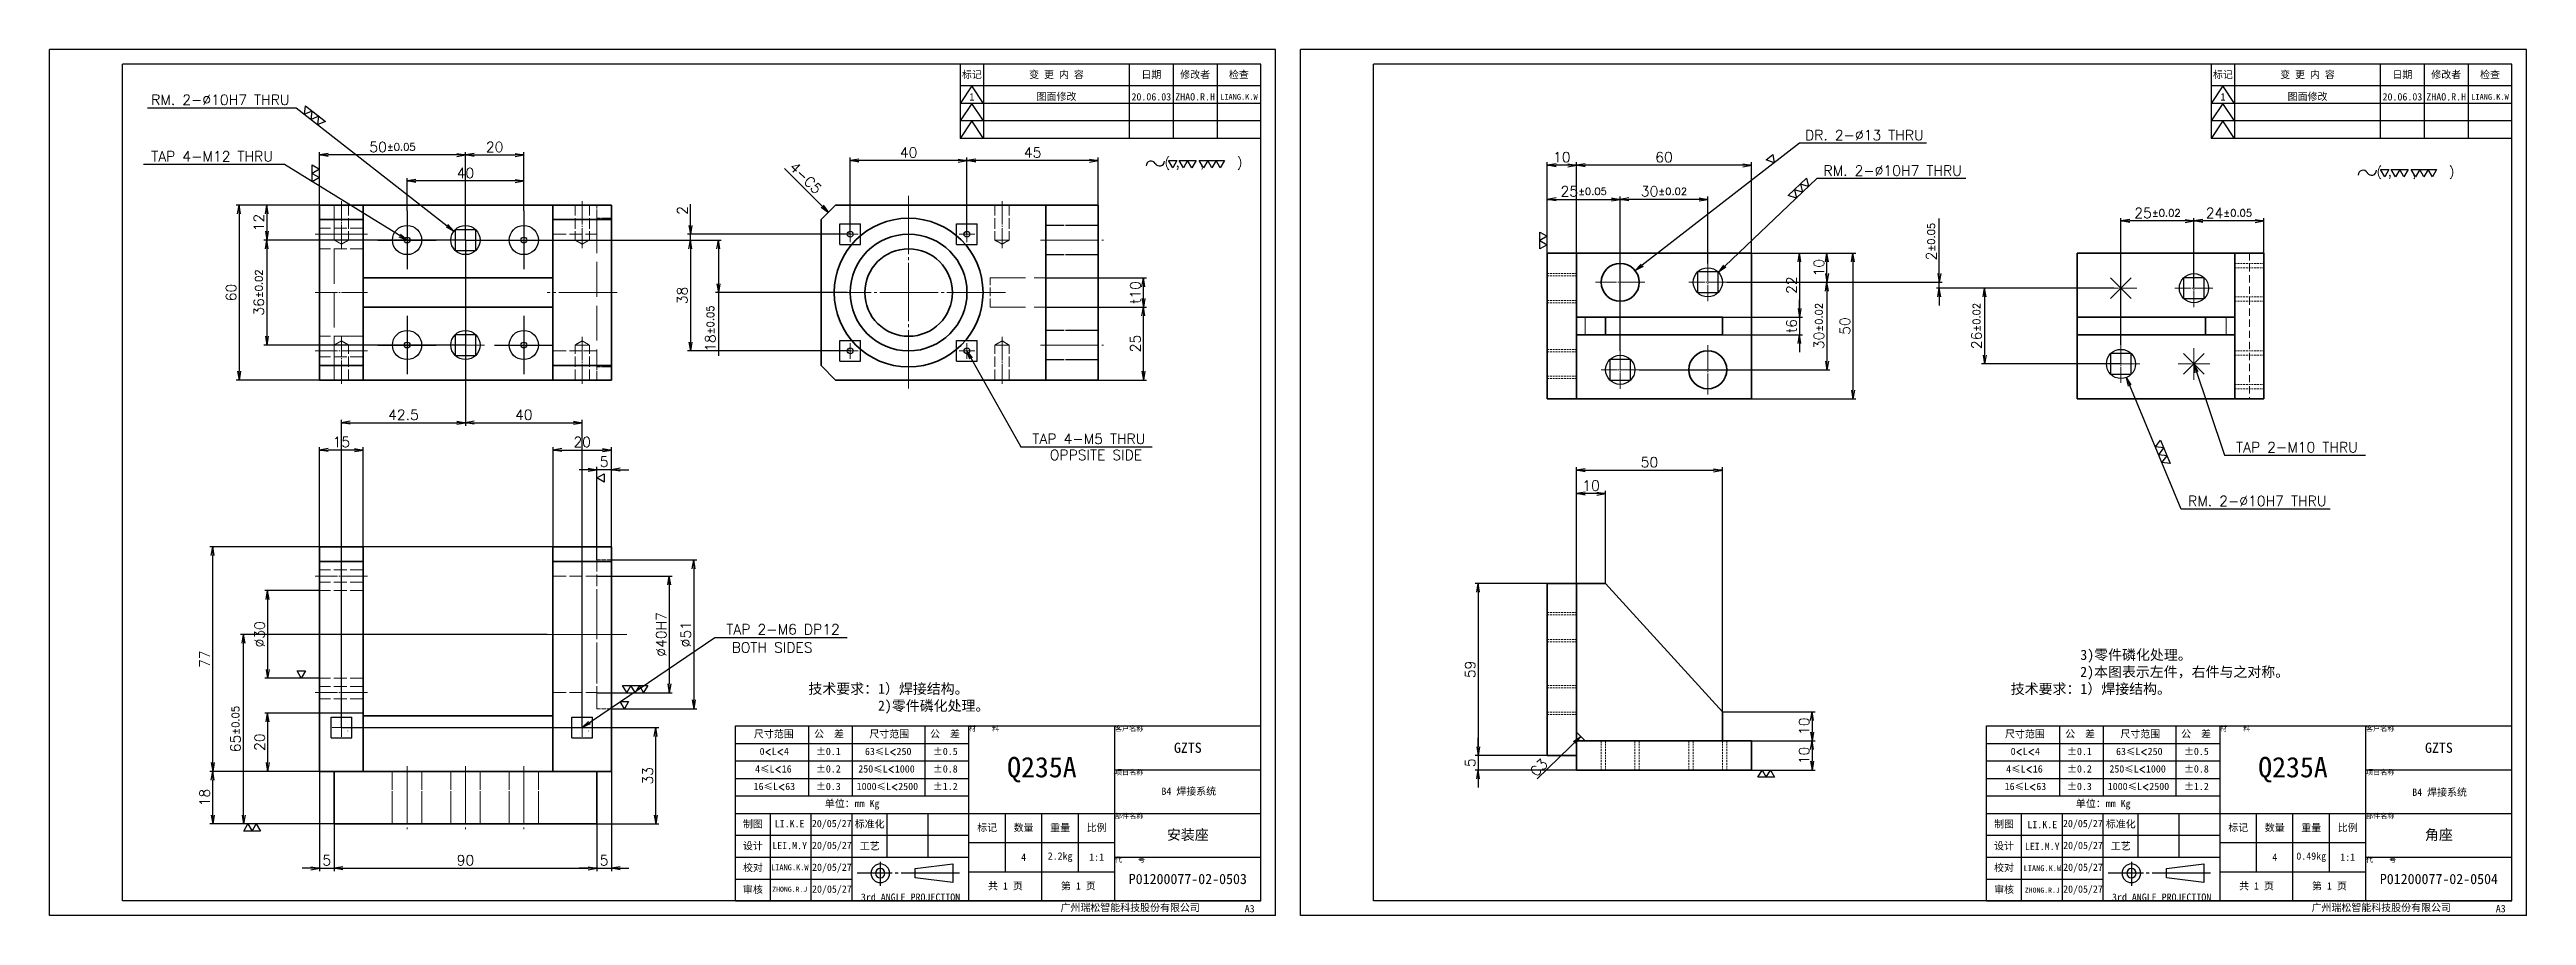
# Model space of a CAD drawing. Extents: x 0 to 18500, y -51 to 3802.
# Drawn here: x 11430 to 12278, y -5 to 292 of the extents above; entities that cross this region are included whole.
import ezdxf

# ---------------------------------------------------------------- set-up
doc = ezdxf.new("R2010")
doc.units = 0
doc.header["$MEASUREMENT"] = 0
for name, pattern in [('CENTER-HOKUTO', [23, 20, -1, 1, -1]), ('DASHED', [15, 12, -3]), ('HIDDEN-HOKUTO', [3.8, 2.5, -1.3])]:
    doc.linetypes.add(name, pattern=pattern)
doc.layers.get('0').update_dxf_attribs({"linetype": 'CONTINUOUS'})
doc.layers.get('DEFPOINTS').update_dxf_attribs({"linetype": 'CONTINUOUS'})
for name, color, linetype in [('AM_7', 2, 'CENTER-HOKUTO'), ('AM_HID', 1, 'HIDDEN-HOKUTO'), ('AM_VIS', 7, 'CONTINUOUS'), ('TITLE_FRAME', 7, 'CONTINUOUS'), ('WORD_DIM', 253, 'CONTINUOUS')]:
    doc.layers.add(name, color=color, linetype=linetype)
doc.layers.add('SOLID LINE', color=7, linetype='CONTINUOUS', lineweight=30)
doc.styles.get("Standard").update_dxf_attribs({"font": 'romans.shx', "bigfont": 'bigfont.shx'})
doc.dimstyles.get("Standard").update_dxf_attribs({"dimtxt": 3.5, "dimasz": 3, "dimexe": 1, "dimexo": 0, "dimgap": 1, "dimtad": 3, "dimdsep": 46, "dimtxsty": 'Standard', "dimblk1": 'OPEN', "dimblk2": 'OPEN', "dimsah": 1, "dimcen": 0, "dimclrd": 256, "dimclre": 256, "dimclrt": 3, "dimadec": 0, "dimazin": 0, "dimtfac": 1, "dimtmove": 0, "dimatfit": 3, "dimldrblk": 'OPEN', "dimfxl": 0, "dimtolj": 1, "dimtzin": 0, "dimarcsym": 0})

msp = doc.modelspace()

# ---------------------------------------------------------------- texts
at = {"layer": 'SOLID LINE', "ltscale": 0.5}
for s, insert, char_height, width, attachment_point in [('\\pt15;{\\fSimHei|b0|i0|c134|p2;\\C3;标记}', (11745.71906, 283.11842), 2.5, 8, 5), ('\\pt15;{\\fSimHei|b0|i0|c134|p2;\\C3;变 更 内 容}', (11774.71906, 283.11842), 2.5, 50, 5), ('\\pt15;{\\fSimHei|b0|i0|c134|p2;\\C3;日期}', (11807.21906, 283.11842), 2.5, 15, 5), ('\\pt15;{\\fSimHei|b0|i0|c134|p2;\\C3;修改者}', (11822.21906, 283.11842), 2.5, 15, 5), ('\\pt15;{\\fSimHei|b0|i0|c134|p2;\\C3;检查}', (11837.21906, 283.11842), 2.5, 15, 5), ('\\pt15;{\\fSimHei|b0|i0|c134|p2;\\C3;标记}', (12174.36989, 283.11842), 2.5, 8, 5), ('\\pt15;{\\fSimHei|b0|i0|c134|p2;\\C3;变 更 内 容}', (12203.36989, 283.11842), 2.5, 50, 5), ('\\pt15;{\\fSimHei|b0|i0|c134|p2;\\C3;日期}', (12235.86989, 283.11842), 2.5, 15, 5), ('\\pt15;{\\fSimHei|b0|i0|c134|p2;\\C3;修改者}', (12250.86989, 283.11842), 2.5, 15, 5), ('\\pt15;{\\fSimHei|b0|i0|c134|p2;\\C3;检查}', (12265.86989, 283.11842), 2.5, 15, 5), ('\\pt15;{\\fSimHei|b0|i0|c134|p2;\\C3;1}', (11745.71906, 275.61842), 2.5, 8, 5), ('\\pt15;{\\fSimHei|b0|i0|c134|p2;\\C3;图面修改}', (11774.71906, 275.61842), 2.5, 50, 5), ('\\pt15;{\\fSimHei|b0|i0|c134|p2;\\C3;20.06.03}', (11807.21906, 275.61842), 2.5, 15, 5), ('\\pt15;{\\fSimHei|b0|i0|c134|p2;\\C3;ZHAO.R.H}', (11822.21906, 275.61842), 2.5, 15, 5), ('\\pt12;{\\fSimHei|b0|i0|c134|p2;\\C3;LIANG.K.W}', (11837.21906, 275.61842), 2, 15, 5), ('\\pt15;{\\fSimHei|b0|i0|c134|p2;\\C3;1}', (12174.36989, 275.61842), 2.5, 8, 5), ('\\pt15;{\\fSimHei|b0|i0|c134|p2;\\C3;图面修改}', (12203.36989, 275.61842), 2.5, 50, 5), ('\\pt15;{\\fSimHei|b0|i0|c134|p2;\\C3;20.06.03}', (12235.86989, 275.61842), 2.5, 15, 5), ('\\pt15;{\\fSimHei|b0|i0|c134|p2;\\C3;ZHAO.R.H}', (12250.86989, 275.61842), 2.5, 15, 5), ('\\pt12;{\\fSimHei|b0|i0|c134|p2;\\C3;LIANG.K.W}', (12265.86989, 275.61842), 2, 15, 5), ('\\pt84;{\\fSimHei|b0|i0|c134|p2;\\C3;             3)零件磷化处理。\\P\\ptz;                           2)本图表示左件，右件与之对称。\\P技术要求：1）焊接结构。}', (12129.12441, 78.20991), 3.5, 155.451927, 5), ('{\\fSimHei|b0|i0|c134|p2;\\C3;技术要求：1）焊接结构。\\P\\pt84;             2)零件磷化处理。}', (11717.16819, 69.26437), 3.5, 89.9512726, 5), ('{\\fSimHei|b0|i0|c134|p2;\\C3;材    料}', (11744.71906, 59.86842), 1.75, 50, 1), ('\\pt10.5;{\\fSimHei|b0|i0|c134|p2;\\C3;客户名称}', (11794.71906, 59.86842), 1.75, 50, 1), ('{\\fSimHei|b0|i0|c134|p2;\\C3;材    料}', (12173.36989, 59.86842), 1.75, 50, 1), ('\\pt10.5;{\\fSimHei|b0|i0|c134|p2;\\C3;客户名称}', (12223.36989, 59.86842), 1.75, 50, 1), ('\\pt15;{\\fSimHei|b0|i0|c134|p2;\\C3;尺寸范围}', (11671.03902, 58.39736), 2.5, 45.3015188, 1), ('\\pt15;{\\fSimHei|b0|i0|c134|p2;\\C3;0\\Fromans,bigfont|c134;\\H0.9583x;<\\fSimHei|b0|i0|c134|p2;\\H1.044x;L\\Fromans,bigfont|c134;\\H0.9583x;<\\fSimHei|b0|i0|c134|p2;\\H1.044x;4}', (11672.99959, 52.39736), 2.5, 45.3015188, 1), ('\\pt15;{\\fSimHei|b0|i0|c134|p2;\\C3;公  差}', (11691.69276, 58.39736), 2.5, 45.3015188, 1), ('\\pt15;{\\fSimHei|b0|i0|c134|p2;\\C3;%%P0.1}', (11692.3014, 52.39736), 2.5, 45.3015188, 1), ('\\pt15;{\\fSimHei|b0|i0|c134|p2;\\C3;63\\H0.9583x;≤\\H1.044x;L\\Fromans,bigfont|c134;\\H0.9579x;<\\fSimHei|b0|i0|c134|p2;\\H1.044x;250}', (11709.10274, 52.39736), 2.5, 45.3015188, 1), ('\\pt15;{\\fSimHei|b0|i0|c134|p2;\\C3;尺寸范围}', (11710.58647, 58.39736), 2.5, 45.3015188, 1), ('\\pt15;{\\fSimHei|b0|i0|c134|p2;\\C3;公  差}', (11731.42512, 58.39736), 2.5, 45.3015188, 1), ('\\pt15;{\\fSimHei|b0|i0|c134|p2;\\C3;%%P0.5}', (11732.37172, 52.39736), 2.5, 45.3015188, 1), ('{\\fSimHei|b0|i0|c134|p2;\\C3;GZTS}', (11819.71906, 52.36842), 3.5, 50, 5), ('\\pt15;{\\fSimHei|b0|i0|c134|p2;\\C3;尺寸范围}', (12099.68985, 58.39736), 2.5, 45.3015188, 1), ('\\pt15;{\\fSimHei|b0|i0|c134|p2;\\C3;0\\Fromans,bigfont|c134;\\H0.9583x;<\\fSimHei|b0|i0|c134|p2;\\H1.044x;L\\Fromans,bigfont|c134;\\H0.9583x;<\\fSimHei|b0|i0|c134|p2;\\H1.044x;4}', (12101.65042, 52.39736), 2.5, 45.3015188, 1), ('\\pt15;{\\fSimHei|b0|i0|c134|p2;\\C3;公  差}', (12120.34359, 58.39736), 2.5, 45.3015188, 1), ('\\pt15;{\\fSimHei|b0|i0|c134|p2;\\C3;%%P0.1}', (12120.95223, 52.39736), 2.5, 45.3015188, 1), ('\\pt15;{\\fSimHei|b0|i0|c134|p2;\\C3;63\\H0.9583x;≤\\H1.044x;L\\Fromans,bigfont|c134;\\H0.9579x;<\\fSimHei|b0|i0|c134|p2;\\H1.044x;250}', (12137.75357, 52.39736), 2.5, 45.3015188, 1), ('\\pt15;{\\fSimHei|b0|i0|c134|p2;\\C3;尺寸范围}', (12139.2373, 58.39736), 2.5, 45.3015188, 1), ('\\pt15;{\\fSimHei|b0|i0|c134|p2;\\C3;公  差}', (12160.07595, 58.39736), 2.5, 45.3015188, 1), ('\\pt15;{\\fSimHei|b0|i0|c134|p2;\\C3;%%P0.5}', (12161.02255, 52.39736), 2.5, 45.3015188, 1), ('{\\fSimHei|b0|i0|c134|p2;\\C3;GZTS}', (12248.36989, 52.36842), 3.5, 50, 5), ('\\pt15;{\\fSimHei|b0|i0|c134|p2;\\C3;4\\H0.9583x;≤\\H1.043x;L\\Fromans,bigfont|c134;\\H0.9588x;<\\fSimHei|b0|i0|c134|p2;\\H1.043x;16}', (11671.46557, 46.39736), 2.5, 45.3015188, 1), ('\\pt15;{\\fSimHei|b0|i0|c134|p2;\\C3;%%P0.2}', (11692.3014, 46.39736), 2.5, 45.3015188, 1), ('\\pt15;{\\fSimHei|b0|i0|c134|p2;\\C3;250\\H0.9583x;≤\\H1.044x;L\\Fromans,bigfont|c134;\\H0.9579x;<\\fSimHei|b0|i0|c134|p2;\\H1.044x;1000}', (11706.8201, 46.39736), 2.5, 45.3015188, 1), ('\\pt15;{\\fSimHei|b0|i0|c134|p2;\\C3;%%P0.8}', (11732.37172, 46.39736), 2.5, 45.3015188, 1), ('\\pt42;{\\fSimHei|b0|i0|c134|p2;\\C3;Q235A}', (11769.71906, 44.86842), 7, 50, 5), ('\\pt10.5;{\\fSimHei|b0|i0|c134|p2;\\C3;项目名称}', (11794.71906, 44.86842), 1.75, 50, 1), ('\\pt15;{\\fSimHei|b0|i0|c134|p2;\\C3;4\\H0.9583x;≤\\H1.043x;L\\Fromans,bigfont|c134;\\H0.9588x;<\\fSimHei|b0|i0|c134|p2;\\H1.043x;16}', (12100.1164, 46.39736), 2.5, 45.3015188, 1), ('\\pt15;{\\fSimHei|b0|i0|c134|p2;\\C3;%%P0.2}', (12120.95223, 46.39736), 2.5, 45.3015188, 1), ('\\pt15;{\\fSimHei|b0|i0|c134|p2;\\C3;250\\H0.9583x;≤\\H1.044x;L\\Fromans,bigfont|c134;\\H0.9579x;<\\fSimHei|b0|i0|c134|p2;\\H1.044x;1000}', (12135.47093, 46.39736), 2.5, 45.3015188, 1), ('\\pt15;{\\fSimHei|b0|i0|c134|p2;\\C3;%%P0.8}', (12161.02255, 46.39736), 2.5, 45.3015188, 1), ('\\pt42;{\\fSimHei|b0|i0|c134|p2;\\C3;Q235A}', (12198.36989, 44.86842), 7, 50, 5), ('\\pt10.5;{\\fSimHei|b0|i0|c134|p2;\\C3;项目名称}', (12223.36989, 44.86842), 1.75, 50, 1), ('\\pt15;{\\fSimHei|b0|i0|c134|p2;\\C3;16\\H0.9583x;≤\\H1.044x;L\\Fromans,bigfont|c134;\\H0.9579x;<\\fSimHei|b0|i0|c134|p2;\\H1.044x;63}', (11670.95052, 40.39736), 2.5, 45.3015188, 1), ('\\pt15;{\\fSimHei|b0|i0|c134|p2;\\C3;%%P0.3}', (11692.3014, 40.39736), 2.5, 45.3015188, 1), ('\\pt15;{\\fSimHei|b0|i0|c134|p2;\\C3;单位：mm Kg}', (11704.71906, 32.86842), 2.5, 80, 5), ('\\pt15;{\\fSimHei|b0|i0|c134|p2;\\C3;%%P1.2}', (11732.37172, 40.39736), 2.5, 45.3015188, 1), ('{\\fSimHei|b0|i0|c134|p2;\\C3;B4 焊接系统\\P }', (11820.04394, 35.25825), 2.5, 50, 5), ('\\pt15;{\\fSimHei|b0|i0|c134|p2;\\C3;16\\H0.9583x;≤\\H1.044x;L\\Fromans,bigfont|c134;\\H0.9579x;<\\fSimHei|b0|i0|c134|p2;\\H1.044x;63}', (12099.60135, 40.39736), 2.5, 45.3015188, 1), ('\\pt15;{\\fSimHei|b0|i0|c134|p2;\\C3;%%P0.3}', (12120.95223, 40.39736), 2.5, 45.3015188, 1), ('\\pt15;{\\fSimHei|b0|i0|c134|p2;\\C3;单位：mm Kg}', (12133.36989, 32.86842), 2.5, 80, 5), ('\\pt15;{\\fSimHei|b0|i0|c134|p2;\\C3;%%P1.2}', (12161.02255, 40.39736), 2.5, 45.3015188, 1), ('{\\fSimHei|b0|i0|c134|p2;\\C3;B4 焊接系统\\P }', (12248.60639, 34.92657), 2.5, 50, 5), ('\\pt15;{\\fSimHei|b0|i0|c134|p2;\\C3;制图}', (11670.71906, 26.11842), 2.5, 12, 5), ('{\\fSimHei|b0|i0|c134|p2;\\C3;LI.K.E}', (11683.30119, 26.35299), 2.5, 14, 5), ('\\pt15;{\\fSimHei|b0|i0|c134|p2;\\C3;20/05/27}', (11697.71906, 26.11842), 2.5, 14, 5), ('\\pt15;{\\fSimHei|b0|i0|c134|p2;\\C3;标准化}', (11710.71906, 26.11842), 2.5, 12, 5), ('\\pt15;{\\fSimHei|b0|i0|c134|p2;\\C3;标记}', (11750.96906, 24.86842), 2.5, 12.5, 5), ('\\pt15;{\\fSimHei|b0|i0|c134|p2;\\C3;数量}', (11763.46906, 24.86842), 2.5, 12.5, 5), ('\\pt15;{\\fSimHei|b0|i0|c134|p2;\\C3;重量}', (11775.96906, 24.86842), 2.5, 12.5, 5), ('\\pt15;{\\fSimHei|b0|i0|c134|p2;\\C3;比例}', (11788.46906, 24.86842), 2.5, 12.5, 5), ('\\pt10.5;{\\fSimHei|b0|i0|c134|p2;\\C3;部件名称}', (11794.71906, 29.86842), 1.75, 50, 1), ('\\pt15;{\\fSimHei|b0|i0|c134|p2;\\C3;制图}', (12099.36989, 26.11842), 2.5, 12, 5), ('{\\fSimHei|b0|i0|c134|p2;\\C3;LI.K.E}', (12112.46651, 26.05013), 2.5, 14, 5), ('\\pt15;{\\fSimHei|b0|i0|c134|p2;\\C3;20/05/27}', (12126.36989, 26.11842), 2.5, 14, 5), ('\\pt15;{\\fSimHei|b0|i0|c134|p2;\\C3;标准化}', (12139.36989, 26.11842), 2.5, 12, 5), ('\\pt15;{\\fSimHei|b0|i0|c134|p2;\\C3;标记}', (12179.61989, 24.86842), 2.5, 12.5, 5), ('\\pt15;{\\fSimHei|b0|i0|c134|p2;\\C3;数量}', (12192.11989, 24.86842), 2.5, 12.5, 5), ('\\pt15;{\\fSimHei|b0|i0|c134|p2;\\C3;重量}', (12204.61989, 24.86842), 2.5, 12.5, 5), ('\\pt15;{\\fSimHei|b0|i0|c134|p2;\\C3;比例}', (12217.11989, 24.86842), 2.5, 12.5, 5), ('\\pt10.5;{\\fSimHei|b0|i0|c134|p2;\\C3;部件名称}', (12223.36989, 29.86842), 1.75, 50, 1), ('\\pt15;{\\fSimHei|b0|i0|c134|p2;\\C3;设计}', (11670.71906, 18.61842), 2.5, 12, 5), ('{\\fSimHei|b0|i0|c134|p2;\\C3;LEI.M.Y}', (11683.30119, 18.85299), 2.5, 14, 5), ('\\pt15;{\\fSimHei|b0|i0|c134|p2;\\C3;20/05/27}', (11697.76969, 18.61842), 2.5, 13.8987286, 5), ('\\pt15;{\\fSimHei|b0|i0|c134|p2;\\C3;工艺}', (11710.71906, 18.61842), 2.5, 12, 5), ('{\\fSimHei|b0|i0|c134|p2;\\C3;安装座}', (11819.71906, 22.36842), 3.5, 50, 5), ('\\pt15;{\\fSimHei|b0|i0|c134|p2;\\C3;设计}', (12099.36989, 18.61842), 2.5, 12, 5), ('{\\fSimHei|b0|i0|c134|p2;\\C3;LEI.M.Y}', (12112.46651, 18.55013), 2.5, 14, 5), ('\\pt15;{\\fSimHei|b0|i0|c134|p2;\\C3;20/05/27}', (12126.42052, 18.61842), 2.5, 13.8987286, 5), ('\\pt15;{\\fSimHei|b0|i0|c134|p2;\\C3;工艺}', (12139.36989, 18.61842), 2.5, 12, 5), ('{\\fSimHei|b0|i0|c134|p2;\\C3;角座}', (12248.36989, 22.36842), 3.5, 50, 5), ('\\pt15;{\\fSimHei|b0|i0|c134|p2;\\C3;校对}', (11670.71906, 11.11842), 2.5, 12, 5), ('{\\fSimHei|b0|i0|c134|p2;\\C3;LIANG.K.W}', (11683.34714, 11.36422), 2, 11.2, 5), ('\\pt15;{\\fSimHei|b0|i0|c134|p2;\\C3;20/05/27}', (11697.76969, 11.11842), 2.5, 13.8987286, 5), ('\\pt15;{\\fSimHei|b0|i0|c134|p2;\\C3;4}', (11763.46906, 14.86842), 2.5, 12.5, 5), ('\\pt15;{\\fSimHei|b0|i0|c134|p2;\\C3;2.2kg}', (11775.96906, 14.86842), 2.5, 12.5, 5), ('\\pt15;{\\fSimHei|b0|i0|c134|p2;\\C3;1:1}', (11788.46906, 14.86842), 2.5, 12.5, 5), ('\\pt10.5;{\\fSimHei|b0|i0|c134|p2;\\C3;代    号}', (11794.71906, 14.86842), 1.75, 50, 1), ('{\\fSimHei|b0|i0|c134|p2;\\C3;P01200077-02-0503}', (11819.71906, 7.36842), 3.5, 50, 5), ('\\pt15;{\\fSimHei|b0|i0|c134|p2;\\C3;校对}', (12099.36989, 11.11842), 2.5, 12, 5), ('{\\fSimHei|b0|i0|c134|p2;\\C3;LIANG.K.W}', (12112.51246, 11.06136), 2, 11.2, 5), ('\\pt15;{\\fSimHei|b0|i0|c134|p2;\\C3;20/05/27}', (12126.42052, 11.11842), 2.5, 13.8987286, 5), ('\\pt15;{\\fSimHei|b0|i0|c134|p2;\\C3;4}', (12192.11989, 14.86842), 2.5, 12.5, 5), ('\\pt15;{\\fSimHei|b0|i0|c134|p2;\\C3;0.49kg}', (12204.61989, 14.86842), 2.5, 12.5, 5), ('\\pt15;{\\fSimHei|b0|i0|c134|p2;\\C3;1:1}', (12217.11989, 14.86842), 2.5, 12.5, 5), ('\\pt10.5;{\\fSimHei|b0|i0|c134|p2;\\C3;代    号}', (12223.36989, 14.86842), 1.75, 50, 1), ('{\\fSimHei|b0|i0|c134|p2;\\C3;P01200077-02-0504}', (12248.36989, 7.36842), 3.5, 50, 5), ('\\pt15;{\\fSimHei|b0|i0|c134|p2;\\C3;审核}', (11670.71906, 3.61842), 2.5, 12, 5), ('{\\fSimHei|b0|i0|c134|p2;\\C3;ZHONG.R.J}', (11683.32406, 3.86456), 1.7, 9.52, 5), ('\\pt15;{\\fSimHei|b0|i0|c134|p2;\\C3;20/05/27}', (11697.76969, 3.61842), 2.5, 13.8987286, 5), ('{\\fSimHei|b0|i0|c134|p2;\\C3;3rd ANGLE PROJECTION}', (11724.71906, -0.13158), 2.5, 40, 8), ('\\pt15;{\\fSimHei|b0|i0|c134|p2;\\C3;共 1 页}', (11757.21906, 4.86842), 2.5, 25, 5), ('\\pt15;{\\fSimHei|b0|i0|c134|p2;\\C3;第 1 页}', (11782.21906, 4.86842), 2.5, 25, 5), ('\\pt15;{\\fSimHei|b0|i0|c134|p2;\\C3;审核}', (12099.36989, 3.61842), 2.5, 12, 5), ('{\\fSimHei|b0|i0|c134|p2;\\C3;ZHONG.R.J}', (12112.48938, 3.5617), 1.7, 9.52, 5), ('\\pt15;{\\fSimHei|b0|i0|c134|p2;\\C3;20/05/27}', (12126.42052, 3.61842), 2.5, 13.8987286, 5), ('{\\fSimHei|b0|i0|c134|p2;\\C3;3rd ANGLE PROJECTION}', (12153.36989, -0.13158), 2.5, 40, 8), ('\\pt15;{\\fSimHei|b0|i0|c134|p2;\\C3;共 1 页}', (12185.86989, 4.86842), 2.5, 25, 5), ('\\pt15;{\\fSimHei|b0|i0|c134|p2;\\C3;第 1 页}', (12210.86989, 4.86842), 2.5, 25, 5), ('\\pt15;{\\fSimHei|b0|i0|c134|p2;\\C3;广州瑞松智能科技股份有限公司}', (11776.08767, -1.16706), 2.5, 78.5618081, 1), ('\\pt15;{\\fSimHei|b0|i0|c134|p2;\\C3;A3}', (11839.20793, -1.52899), 2.5, 78.5618081, 1), ('\\pt15;{\\fSimHei|b0|i0|c134|p2;\\C3;广州瑞松智能科技股份有限公司}', (12204.7385, -1.16706), 2.5, 78.5618081, 1), ('\\pt15;{\\fSimHei|b0|i0|c134|p2;\\C3;A3}', (12267.85876, -1.52899), 2.5, 78.5618081, 1)]:
    msp.add_mtext(s, dxfattribs=dict(at, insert=insert, char_height=char_height, width=width, attachment_point=attachment_point))
at = {"layer": 'SOLID LINE', "ltscale": 0.5, "char_height": 2.5, "width": 45.3015188, "attachment_point": 1, "line_spacing_factor": 0.72}
for insert in [(11706.2714, 40.39736), (12134.92223, 40.39736)]:
    msp.add_mtext('\\pt15;{\\fSimHei|b0|i0|c134|p2;\\C3;1000\\H0.9583x;≤\\H1.044x;L\\Fromans,bigfont|c134;\\H0.9579x;<\\fSimHei|b0|i0|c134|p2;\\H1.044x;2500}', dxfattribs=dict(at, insert=insert))
at = {"layer": 'WORD_DIM', "color": 3, "linetype": 'Continuous', "ltscale": 5}
for s, rotation, p in [('4-C5', 315, (11682.95808, 251.21981)), ('C3', 45, (11939.07024, 42.17338))]:
    msp.add_text(s, height=3.5, rotation=rotation, dxfattribs=at).set_placement(p)
at = {"layer": 'WORD_DIM', "color": 3, "linetype": 'Continuous', "ltscale": 5, "char_height": 3.5}
for s, insert, attachment_point in [('TAP 4-M12 THRU', (11506.26007, 253.46834), 9), ('TAP 4-M5 THRU', (11766.48019, 156.58883), 7), ('\\A1;TAP 2-M10 THRU', (12178.87167, 153.70518), 7), ('TAP 2-M6 DP12', (11661.62149, 91.24512), 7)]:
    msp.add_mtext(s, dxfattribs=dict(at, insert=insert, attachment_point=attachment_point))
at = {"layer": 'WORD_DIM', "color": 3, "linetype": 'Continuous', "char_height": 3.5, "attachment_point": 9}
for s, insert in [('OPPSITE SIDE', (11804.07586, 151.06605)), ('BOTH SIDES', (11691.15445, 85.03384))]:
    msp.add_mtext(s, dxfattribs=dict(at, insert=insert))

# ---------------------------------------------------------------- blocks, each defined once
blk = doc.blocks.new('_OPEN')
at = {"color": 0}
for p, q in [((-1, 0.17), (0, 0)), ((-1, -0.17), (0, 0)), ((0, 0), (-1, 0))]:
    blk.add_line(p, q, dxfattribs=at)
blk = doc.blocks.new('*D798')
at = {"layer": 'DEFPOINTS', "color": 0, "linetype": 'Continuous', "ltscale": 5}
for p in [(11527.22, 26.29), (11617.22, 26.29), (11617.22, 11.06)]:
    blk.add_point(p, dxfattribs=at)
at = {"layer": 'WORD_DIM', "linetype": 'Continuous', "lineweight": -2, "ltscale": 5}
for p, q in [((11527.22, 26.29), (11527.22, 10.06)), ((11617.22, 26.29), (11617.22, 10.06)), ((11530.22, 11.06), (11614.22, 11.06))]:
    blk.add_line(p, q, dxfattribs=at)
at = {"layer": 'WORD_DIM', "linetype": 'Continuous', "lineweight": -2, "ltscale": 5, "xscale": 3, "yscale": 3, "zscale": 3, "rotation": 180}
blk.add_blockref('_OPEN', (11527.22, 11.06), dxfattribs=at)
at = {"layer": 'WORD_DIM', "linetype": 'Continuous', "lineweight": -2, "ltscale": 5, "xscale": 3, "yscale": 3, "zscale": 3}
blk.add_blockref('_OPEN', (11617.22, 11.06), dxfattribs=at)
at = {"layer": 'WORD_DIM', "color": 3, "linetype": 'Continuous', "ltscale": 5, "insert": (11572.22, 13.81), "char_height": 3.5, "attachment_point": 5}
blk.add_mtext('\\A1;90', dxfattribs=at)
blk = doc.blocks.new('*D799')
at = {"layer": 'DEFPOINTS', "color": 0, "linetype": 'Continuous', "ltscale": 5}
for p in [(11485.63, 44.29), (11527.22, 44.29), (11527.22, 26.29)]:
    blk.add_point(p, dxfattribs=at)
at = {"layer": 'WORD_DIM', "linetype": 'Continuous', "lineweight": -2, "ltscale": 5}
for p, q in [((11527.22, 44.29), (11484.63, 44.29)), ((11485.63, 29.29), (11485.63, 41.29)), ((11527.22, 26.29), (11484.63, 26.29))]:
    blk.add_line(p, q, dxfattribs=at)
at = {"layer": 'WORD_DIM', "linetype": 'Continuous', "lineweight": -2, "ltscale": 5, "xscale": 3, "yscale": 3, "zscale": 3}
for p, rotation in [((11485.63, 44.29), 90), ((11485.63, 26.29), 270)]:
    blk.add_blockref('_OPEN', p, dxfattribs=dict(at, rotation=rotation))
at = {"layer": 'WORD_DIM', "color": 3, "linetype": 'Continuous', "ltscale": 5, "insert": (11482.88, 35.29), "char_height": 3.5, "attachment_point": 5, "rotation": 90}
blk.add_mtext('\\A1;18', dxfattribs=at)
blk = doc.blocks.new('shiage2')
at = {"layer": 'WORD_DIM', "color": 3, "linetype": 'Continuous'}
for p, q in [((-1.44, 2.5), (4.33, 2.5)), ((0, 0), (-1.44, 2.5)), ((1.44, 2.5), (0, 0)), ((2.89, 0), (1.44, 2.5)), ((4.33, 2.5), (2.89, 0))]:
    blk.add_line(p, q, dxfattribs=at)
blk = doc.blocks.new('*D800')
at = {"layer": 'DEFPOINTS', "color": 0, "linetype": 'Continuous', "ltscale": 5}
for p in [(11537.22, 238.51), (11494.67, 178.51), (11537.22, 178.51)]:
    blk.add_point(p, dxfattribs=at)
at = {"layer": 'WORD_DIM', "linetype": 'Continuous', "lineweight": -2, "ltscale": 5}
for p, q in [((11537.22, 238.51), (11493.67, 238.51)), ((11494.67, 235.51), (11494.67, 181.51)), ((11537.22, 178.51), (11493.67, 178.51))]:
    blk.add_line(p, q, dxfattribs=at)
at = {"layer": 'WORD_DIM', "linetype": 'Continuous', "lineweight": -2, "ltscale": 5, "xscale": 3, "yscale": 3, "zscale": 3}
for p, rotation in [((11494.67, 238.51), 90), ((11494.67, 178.51), 270)]:
    blk.add_blockref('_OPEN', p, dxfattribs=dict(at, rotation=rotation))
at = {"layer": 'WORD_DIM', "color": 3, "linetype": 'Continuous', "ltscale": 5, "insert": (11491.92, 208.51), "char_height": 3.5, "attachment_point": 5, "rotation": 90}
blk.add_mtext('\\A1;60', dxfattribs=at)
blk = doc.blocks.new('*D801')
at = {"layer": 'DEFPOINTS', "color": 0, "linetype": 'Continuous', "ltscale": 5}
for p in [(11522.22, 44.29), (11527.22, 44.29), (11527.22, 11.06)]:
    blk.add_point(p, dxfattribs=at)
at = {"layer": 'WORD_DIM', "linetype": 'Continuous', "lineweight": -2, "ltscale": 5}
for p, q in [((11522.22, 44.29), (11522.22, 10.06)), ((11527.22, 44.29), (11527.22, 10.06)), ((11519.22, 11.06), (11516.22, 11.06)), ((11522.22, 11.06), (11527.22, 11.06)), ((11530.22, 11.06), (11533.22, 11.06))]:
    blk.add_line(p, q, dxfattribs=at)
at = {"layer": 'WORD_DIM', "linetype": 'Continuous', "lineweight": -2, "ltscale": 5, "xscale": 3, "yscale": 3, "zscale": 3}
blk.add_blockref('_OPEN', (11522.22, 11.06), dxfattribs=at)
at = {"layer": 'WORD_DIM', "linetype": 'Continuous', "lineweight": -2, "ltscale": 5, "xscale": 3, "yscale": 3, "zscale": 3, "rotation": 180}
blk.add_blockref('_OPEN', (11527.22, 11.06), dxfattribs=at)
at = {"layer": 'WORD_DIM', "color": 3, "linetype": 'Continuous', "ltscale": 5, "insert": (11524.72, 13.81), "char_height": 3.5, "attachment_point": 5}
blk.add_mtext('\\A1;5', dxfattribs=at)
blk = doc.blocks.new('*D802')
at = {"layer": 'DEFPOINTS', "color": 0, "linetype": 'Continuous', "ltscale": 5}
for p in [(11617.22, 44.29), (11622.22, 44.29), (11622.22, 11.06)]:
    blk.add_point(p, dxfattribs=at)
at = {"layer": 'WORD_DIM', "linetype": 'Continuous', "lineweight": -2, "ltscale": 5}
for p, q in [((11617.22, 44.29), (11617.22, 10.06)), ((11622.22, 44.29), (11622.22, 10.06)), ((11614.22, 11.06), (11611.22, 11.06)), ((11617.22, 11.06), (11622.22, 11.06)), ((11625.22, 11.06), (11628.22, 11.06))]:
    blk.add_line(p, q, dxfattribs=at)
at = {"layer": 'WORD_DIM', "linetype": 'Continuous', "lineweight": -2, "ltscale": 5, "xscale": 3, "yscale": 3, "zscale": 3}
blk.add_blockref('_OPEN', (11617.22, 11.06), dxfattribs=at)
at = {"layer": 'WORD_DIM', "linetype": 'Continuous', "lineweight": -2, "ltscale": 5, "xscale": 3, "yscale": 3, "zscale": 3, "rotation": 180}
blk.add_blockref('_OPEN', (11622.22, 11.06), dxfattribs=at)
at = {"layer": 'WORD_DIM', "color": 3, "linetype": 'Continuous', "ltscale": 5, "insert": (11619.72, 13.81), "char_height": 3.5, "attachment_point": 5}
blk.add_mtext('\\A1;5', dxfattribs=at)
blk = doc.blocks.new('*D803')
at = {"layer": 'DEFPOINTS', "color": 0, "linetype": 'Continuous', "ltscale": 5}
for p in [(11522.22, 154.51), (11522.22, 121.29), (11537.22, 121.29)]:
    blk.add_point(p, dxfattribs=at)
at = {"layer": 'WORD_DIM', "linetype": 'Continuous', "lineweight": -2, "ltscale": 5}
for p, q in [((11522.22, 121.29), (11522.22, 155.51)), ((11534.22, 154.51), (11525.22, 154.51)), ((11537.22, 121.29), (11537.22, 155.51))]:
    blk.add_line(p, q, dxfattribs=at)
at = {"layer": 'WORD_DIM', "linetype": 'Continuous', "lineweight": -2, "ltscale": 5, "xscale": 3, "yscale": 3, "zscale": 3, "rotation": 180}
blk.add_blockref('_OPEN', (11522.22, 154.51), dxfattribs=at)
at = {"layer": 'WORD_DIM', "linetype": 'Continuous', "lineweight": -2, "ltscale": 5, "xscale": 3, "yscale": 3, "zscale": 3}
blk.add_blockref('_OPEN', (11537.22, 154.51), dxfattribs=at)
at = {"layer": 'WORD_DIM', "color": 3, "linetype": 'Continuous', "ltscale": 5, "insert": (11529.72, 157.26), "char_height": 3.5, "attachment_point": 5}
blk.add_mtext('\\A1;15', dxfattribs=at)
blk = doc.blocks.new('*D804')
at = {"layer": 'DEFPOINTS', "color": 0, "linetype": 'Continuous', "ltscale": 5}
for p in [(11622.22, 154.51), (11622.22, 142.29), (11602.22, 121.29)]:
    blk.add_point(p, dxfattribs=at)
at = {"layer": 'WORD_DIM', "linetype": 'Continuous', "lineweight": -2, "ltscale": 5}
for p, q in [((11602.22, 121.29), (11602.22, 155.51)), ((11605.22, 154.51), (11619.22, 154.51)), ((11622.22, 142.29), (11622.22, 155.51))]:
    blk.add_line(p, q, dxfattribs=at)
at = {"layer": 'WORD_DIM', "linetype": 'Continuous', "lineweight": -2, "ltscale": 5, "xscale": 3, "yscale": 3, "zscale": 3, "rotation": 180}
blk.add_blockref('_OPEN', (11602.22, 154.51), dxfattribs=at)
at = {"layer": 'WORD_DIM', "linetype": 'Continuous', "lineweight": -2, "ltscale": 5, "xscale": 3, "yscale": 3, "zscale": 3}
blk.add_blockref('_OPEN', (11622.22, 154.51), dxfattribs=at)
at = {"layer": 'WORD_DIM', "color": 3, "linetype": 'Continuous', "ltscale": 5, "insert": (11612.22, 157.26), "char_height": 3.5, "attachment_point": 5}
blk.add_mtext('\\A1;20', dxfattribs=at)
blk = doc.blocks.new('*D805')
at = {"layer": 'DEFPOINTS', "color": 0, "linetype": 'Continuous', "ltscale": 5}
for p in [(11537.22, 64.29), (11504.45, 44.29), (11537.22, 44.29)]:
    blk.add_point(p, dxfattribs=at)
at = {"layer": 'WORD_DIM', "linetype": 'Continuous', "lineweight": -2, "ltscale": 5}
for p, q in [((11537.22, 64.29), (11503.45, 64.29)), ((11504.45, 61.29), (11504.45, 47.29)), ((11537.22, 44.29), (11503.45, 44.29))]:
    blk.add_line(p, q, dxfattribs=at)
at = {"layer": 'WORD_DIM', "linetype": 'Continuous', "lineweight": -2, "ltscale": 5, "xscale": 3, "yscale": 3, "zscale": 3}
for p, rotation in [((11504.45, 64.29), 90), ((11504.45, 44.29), 270)]:
    blk.add_blockref('_OPEN', p, dxfattribs=dict(at, rotation=rotation))
at = {"layer": 'WORD_DIM', "color": 3, "linetype": 'Continuous', "ltscale": 5, "insert": (11501.7, 54.29), "char_height": 3.5, "attachment_point": 5, "rotation": 90}
blk.add_mtext('\\A1;20', dxfattribs=at)
blk = doc.blocks.new('*D806')
at = {"layer": 'DEFPOINTS', "color": 0, "linetype": 'Continuous', "ltscale": 5}
for p in [(11771.05, 203.51), (11804.51, 203.51), (11789.05, 178.51)]:
    blk.add_point(p, dxfattribs=at)
at = {"layer": 'WORD_DIM', "linetype": 'Continuous', "lineweight": -2, "ltscale": 5}
for p, q in [((11771.05, 203.51), (11805.51, 203.51)), ((11804.51, 181.51), (11804.51, 200.51)), ((11789.05, 178.51), (11805.51, 178.51))]:
    blk.add_line(p, q, dxfattribs=at)
at = {"layer": 'WORD_DIM', "linetype": 'Continuous', "lineweight": -2, "ltscale": 5, "xscale": 3, "yscale": 3, "zscale": 3}
for p, rotation in [((11804.51, 203.51), 90), ((11804.51, 178.51), 270)]:
    blk.add_blockref('_OPEN', p, dxfattribs=dict(at, rotation=rotation))
at = {"layer": 'WORD_DIM', "color": 3, "linetype": 'Continuous', "ltscale": 5, "insert": (11801.76, 191.01), "char_height": 3.5, "attachment_point": 5, "rotation": 90}
blk.add_mtext('\\A1;25', dxfattribs=at)
blk = doc.blocks.new('*D807')
at = {"layer": 'DEFPOINTS', "color": 0, "linetype": 'Continuous', "ltscale": 5}
for p in [(11771.05, 213.51), (11804.51, 213.51), (11771.05, 203.51)]:
    blk.add_point(p, dxfattribs=at)
at = {"layer": 'WORD_DIM', "linetype": 'Continuous', "lineweight": -2, "ltscale": 5}
for p, q in [((11771.05, 213.51), (11805.51, 213.51)), ((11804.51, 206.51), (11804.51, 210.51)), ((11771.05, 203.51), (11805.51, 203.51))]:
    blk.add_line(p, q, dxfattribs=at)
at = {"layer": 'WORD_DIM', "linetype": 'Continuous', "lineweight": -2, "ltscale": 5, "xscale": 3, "yscale": 3, "zscale": 3}
for p, rotation in [((11804.51, 213.51), 90), ((11804.51, 203.51), 270)]:
    blk.add_blockref('_OPEN', p, dxfattribs=dict(at, rotation=rotation))
at = {"layer": 'WORD_DIM', "color": 3, "linetype": 'Continuous', "ltscale": 5, "insert": (11801.76, 208.51), "char_height": 3.5, "attachment_point": 5, "rotation": 90}
blk.add_mtext('\\A1;t10', dxfattribs=at)
blk = doc.blocks.new('*D808')
at = {"layer": 'DEFPOINTS', "color": 0, "linetype": 'Continuous', "ltscale": 5}
for p in [(11485.63, 121.29), (11602.22, 121.29), (11522.22, 44.29)]:
    blk.add_point(p, dxfattribs=at)
at = {"layer": 'WORD_DIM', "linetype": 'Continuous', "lineweight": -2, "ltscale": 5}
for p, q in [((11602.22, 121.29), (11484.63, 121.29)), ((11485.63, 47.29), (11485.63, 118.29)), ((11522.22, 44.29), (11484.63, 44.29))]:
    blk.add_line(p, q, dxfattribs=at)
at = {"layer": 'WORD_DIM', "linetype": 'Continuous', "lineweight": -2, "ltscale": 5, "xscale": 3, "yscale": 3, "zscale": 3}
for p, rotation in [((11485.63, 121.29), 90), ((11485.63, 44.29), 270)]:
    blk.add_blockref('_OPEN', p, dxfattribs=dict(at, rotation=rotation))
at = {"layer": 'WORD_DIM', "color": 3, "linetype": 'Continuous', "ltscale": 5, "insert": (11482.88, 82.79), "char_height": 3.5, "attachment_point": 5, "rotation": 90}
blk.add_mtext('\\A1;77', dxfattribs=at)
blk = doc.blocks.new('MARK_M12BOLT')
at = {"color": 2, "linetype": 'CENTER-HOKUTO'}
for p, q in [((0, 5), (0, -5)), ((-5, 0), (5, 0))]:
    blk.add_line(p, q, dxfattribs=at)
at = {"color": 3, "linetype": 'Continuous'}
for radius in [2.5, 0.5]:
    blk.add_circle((0, 0), radius, dxfattribs=at)
blk = doc.blocks.new('MARK_10PIN')
at = {"color": 3, "linetype": 'Continuous'}
blk.add_lwpolyline([(-3.54, 3.54), (-3.54, -3.54), (3.54, -3.54), (3.54, 3.54)], close=True, dxfattribs=at)
blk.add_circle((0, 0), 5, dxfattribs=at)
blk = doc.blocks.new('MARK_M5BOLT')
at = {"color": 3, "linetype": 'Continuous'}
for p, q in [((-1.77, -1.77), (-1.77, 1.77)), ((-1.77, 1.77), (1.77, 1.77)), ((1.77, -1.77), (1.77, 1.77)), ((-1.77, -1.77), (1.77, -1.77))]:
    blk.add_line(p, q, dxfattribs=at)
blk.add_circle((0, 0), 0.5, dxfattribs=at)
blk = doc.blocks.new('MARK_M6BOLT')
at = {"color": 3, "linetype": 'Continuous'}
for p, q in [((-1.77, 1.77), (1.77, 1.77)), ((-1.77, -1.77), (-1.77, 1.77)), ((1.77, -1.77), (1.77, 1.77)), ((-1.77, -1.77), (1.77, -1.77))]:
    blk.add_line(p, q, dxfattribs=at)
blk = doc.blocks.new('*D809')
at = {"layer": 'DEFPOINTS', "color": 0, "linetype": 'CENTER-HOKUTO', "ltscale": 5}
for p in [(11592.22, 255.69), (11592.22, 236.51), (11572.22, 226.51)]:
    blk.add_point(p, dxfattribs=at)
at = {"layer": 'WORD_DIM', "linetype": 'CENTER-HOKUTO', "lineweight": -2, "ltscale": 5}
for p, q in [((11572.22, 226.51), (11572.22, 256.69)), ((11575.22, 255.69), (11589.22, 255.69)), ((11592.22, 236.51), (11592.22, 256.69))]:
    blk.add_line(p, q, dxfattribs=at)
at = {"layer": 'WORD_DIM', "linetype": 'CENTER-HOKUTO', "lineweight": -2, "ltscale": 5, "xscale": 3, "yscale": 3, "zscale": 3, "rotation": 180}
blk.add_blockref('_OPEN', (11572.22, 255.69), dxfattribs=at)
at = {"layer": 'WORD_DIM', "linetype": 'CENTER-HOKUTO', "lineweight": -2, "ltscale": 5, "xscale": 3, "yscale": 3, "zscale": 3}
blk.add_blockref('_OPEN', (11592.22, 255.69), dxfattribs=at)
at = {"layer": 'WORD_DIM', "color": 3, "linetype": 'CENTER-HOKUTO', "ltscale": 5, "insert": (11582.22, 258.44), "char_height": 3.5, "attachment_point": 5}
blk.add_mtext('\\A1;20', dxfattribs=at)
blk = doc.blocks.new('*D810')
at = {"layer": 'DEFPOINTS', "color": 0, "linetype": 'CENTER-HOKUTO', "ltscale": 5}
for p in [(11522.22, 255.69), (11522.22, 238.51), (11572.22, 226.51)]:
    blk.add_point(p, dxfattribs=at)
at = {"layer": 'WORD_DIM', "linetype": 'CENTER-HOKUTO', "lineweight": -2, "ltscale": 5}
for p, q in [((11522.22, 238.51), (11522.22, 256.69)), ((11569.22, 255.69), (11525.22, 255.69)), ((11572.22, 226.51), (11572.22, 256.69))]:
    blk.add_line(p, q, dxfattribs=at)
at = {"layer": 'WORD_DIM', "linetype": 'CENTER-HOKUTO', "lineweight": -2, "ltscale": 5, "xscale": 3, "yscale": 3, "zscale": 3, "rotation": 180}
blk.add_blockref('_OPEN', (11522.22, 255.69), dxfattribs=at)
at = {"layer": 'WORD_DIM', "linetype": 'CENTER-HOKUTO', "lineweight": -2, "ltscale": 5, "xscale": 3, "yscale": 3, "zscale": 3}
blk.add_blockref('_OPEN', (11572.22, 255.69), dxfattribs=at)
at = {"layer": 'WORD_DIM', "color": 3, "linetype": 'CENTER-HOKUTO', "ltscale": 5, "insert": (11547.22, 258.44), "char_height": 3.5, "attachment_point": 5}
blk.add_mtext('\\A1;50{\\H0.715x;%%p0.05}', dxfattribs=at)
blk = doc.blocks.new('*D811')
at = {"layer": 'DEFPOINTS', "color": 0, "linetype": 'CENTER-HOKUTO', "ltscale": 5}
for p in [(11552.22, 246.77), (11552.22, 236.51), (11592.22, 236.51)]:
    blk.add_point(p, dxfattribs=at)
at = {"layer": 'WORD_DIM', "linetype": 'CENTER-HOKUTO', "lineweight": -2, "ltscale": 5}
for p, q in [((11552.22, 236.51), (11552.22, 247.77)), ((11589.22, 246.77), (11555.22, 246.77)), ((11592.22, 236.51), (11592.22, 247.77))]:
    blk.add_line(p, q, dxfattribs=at)
at = {"layer": 'WORD_DIM', "linetype": 'CENTER-HOKUTO', "lineweight": -2, "ltscale": 5, "xscale": 3, "yscale": 3, "zscale": 3, "rotation": 180}
blk.add_blockref('_OPEN', (11552.22, 246.77), dxfattribs=at)
at = {"layer": 'WORD_DIM', "linetype": 'CENTER-HOKUTO', "lineweight": -2, "ltscale": 5, "xscale": 3, "yscale": 3, "zscale": 3}
blk.add_blockref('_OPEN', (11592.22, 246.77), dxfattribs=at)
at = {"layer": 'WORD_DIM', "color": 3, "linetype": 'CENTER-HOKUTO', "ltscale": 5, "insert": (11572.22, 249.52), "char_height": 3.5, "attachment_point": 5}
blk.add_mtext('\\A1;40', dxfattribs=at)
blk = doc.blocks.new('*D812')
at = {"layer": 'DEFPOINTS', "color": 0, "linetype": 'CENTER-HOKUTO', "ltscale": 5}
for p in [(11522.22, 238.51), (11504.17, 226.51), (11572.22, 226.51)]:
    blk.add_point(p, dxfattribs=at)
at = {"layer": 'WORD_DIM', "linetype": 'CENTER-HOKUTO', "lineweight": -2, "ltscale": 5}
for p, q in [((11522.22, 238.51), (11503.17, 238.51)), ((11504.17, 235.51), (11504.17, 229.51)), ((11572.22, 226.51), (11503.17, 226.51))]:
    blk.add_line(p, q, dxfattribs=at)
at = {"layer": 'WORD_DIM', "linetype": 'CENTER-HOKUTO', "lineweight": -2, "ltscale": 5, "xscale": 3, "yscale": 3, "zscale": 3}
for p, rotation in [((11504.17, 238.51), 90), ((11504.17, 226.51), 270)]:
    blk.add_blockref('_OPEN', p, dxfattribs=dict(at, rotation=rotation))
at = {"layer": 'WORD_DIM', "color": 3, "linetype": 'CENTER-HOKUTO', "ltscale": 5, "insert": (11501.42, 232.51), "char_height": 3.5, "attachment_point": 5, "rotation": 90}
blk.add_mtext('\\A1;12', dxfattribs=at)
blk = doc.blocks.new('*D813')
at = {"layer": 'DEFPOINTS', "color": 0, "linetype": 'CENTER-HOKUTO', "ltscale": 5}
for p in [(11572.22, 226.51), (11504.17, 190.51), (11572.22, 190.51)]:
    blk.add_point(p, dxfattribs=at)
at = {"layer": 'WORD_DIM', "linetype": 'CENTER-HOKUTO', "lineweight": -2, "ltscale": 5}
for p, q in [((11572.22, 226.51), (11503.17, 226.51)), ((11504.17, 223.51), (11504.17, 193.51)), ((11572.22, 190.51), (11503.17, 190.51))]:
    blk.add_line(p, q, dxfattribs=at)
at = {"layer": 'WORD_DIM', "linetype": 'CENTER-HOKUTO', "lineweight": -2, "ltscale": 5, "xscale": 3, "yscale": 3, "zscale": 3}
for p, rotation in [((11504.17, 226.51), 90), ((11504.17, 190.51), 270)]:
    blk.add_blockref('_OPEN', p, dxfattribs=dict(at, rotation=rotation))
at = {"layer": 'WORD_DIM', "color": 3, "linetype": 'CENTER-HOKUTO', "ltscale": 5, "insert": (11501.42, 208.51), "char_height": 3.5, "attachment_point": 5, "rotation": 90}
blk.add_mtext('\\A1;36{\\H0.715x;%%p0.02}', dxfattribs=at)
blk = doc.blocks.new('*D814')
at = {"layer": 'DEFPOINTS', "color": 0, "ltscale": 5}
for p in [(11572.22, 226.51), (11649.28, 226.51), (11704.05, 228.51)]:
    blk.add_point(p, dxfattribs=at)
at = {"layer": 'WORD_DIM', "lineweight": -2, "ltscale": 5}
for p, q in [((11649.28, 231.51), (11649.28, 238.85)), ((11572.22, 226.51), (11650.28, 226.51)), ((11704.05, 228.51), (11648.28, 228.51)), ((11649.28, 226.51), (11649.28, 228.51)), ((11649.28, 223.51), (11649.28, 220.51))]:
    blk.add_line(p, q, dxfattribs=at)
at = {"layer": 'WORD_DIM', "lineweight": -2, "ltscale": 5, "xscale": 3, "yscale": 3, "zscale": 3}
for p, rotation in [((11649.28, 228.51), 270), ((11649.28, 226.51), 90)]:
    blk.add_blockref('_OPEN', p, dxfattribs=dict(at, rotation=rotation))
at = {"layer": 'WORD_DIM', "color": 3, "ltscale": 5, "insert": (11646.53, 236.68), "char_height": 3.5, "attachment_point": 5, "rotation": 90}
blk.add_mtext('\\A1;2', dxfattribs=at)
blk = doc.blocks.new('*D815')
at = {"layer": 'DEFPOINTS', "color": 0, "ltscale": 5}
for p in [(11572.22, 226.51), (11649.28, 188.51), (11704.05, 188.51)]:
    blk.add_point(p, dxfattribs=at)
at = {"layer": 'WORD_DIM', "lineweight": -2, "ltscale": 5}
for p, q in [((11572.22, 226.51), (11650.28, 226.51)), ((11649.28, 223.51), (11649.28, 191.51)), ((11704.05, 188.51), (11648.28, 188.51))]:
    blk.add_line(p, q, dxfattribs=at)
at = {"layer": 'WORD_DIM', "lineweight": -2, "ltscale": 5, "xscale": 3, "yscale": 3, "zscale": 3}
for p, rotation in [((11649.28, 226.51), 90), ((11649.28, 188.51), 270)]:
    blk.add_blockref('_OPEN', p, dxfattribs=dict(at, rotation=rotation))
at = {"layer": 'WORD_DIM', "color": 3, "ltscale": 5, "insert": (11646.53, 207.51), "char_height": 3.5, "attachment_point": 5, "rotation": 90}
blk.add_mtext('\\A1;38', dxfattribs=at)
blk = doc.blocks.new('*D816')
at = {"layer": 'DEFPOINTS', "color": 0, "ltscale": 5}
for p in [(11744.05, 253.79), (11789.05, 238.51), (11744.05, 228.51)]:
    blk.add_point(p, dxfattribs=at)
at = {"layer": 'WORD_DIM', "lineweight": -2, "ltscale": 5}
for p, q in [((11744.05, 228.51), (11744.05, 254.79)), ((11789.05, 238.51), (11789.05, 254.79)), ((11786.05, 253.79), (11747.05, 253.79))]:
    blk.add_line(p, q, dxfattribs=at)
at = {"layer": 'WORD_DIM', "lineweight": -2, "ltscale": 5, "xscale": 3, "yscale": 3, "zscale": 3, "rotation": 180}
blk.add_blockref('_OPEN', (11744.05, 253.79), dxfattribs=at)
at = {"layer": 'WORD_DIM', "lineweight": -2, "ltscale": 5, "xscale": 3, "yscale": 3, "zscale": 3}
blk.add_blockref('_OPEN', (11789.05, 253.79), dxfattribs=at)
at = {"layer": 'WORD_DIM', "color": 3, "ltscale": 5, "insert": (11766.55, 256.54), "char_height": 3.5, "attachment_point": 5}
blk.add_mtext('\\A1;45', dxfattribs=at)
blk = doc.blocks.new('*D817')
at = {"layer": 'DEFPOINTS', "color": 0, "ltscale": 5}
for p in [(11704.05, 253.79), (11704.05, 228.51), (11744.05, 228.51)]:
    blk.add_point(p, dxfattribs=at)
at = {"layer": 'WORD_DIM', "lineweight": -2, "ltscale": 5}
for p, q in [((11704.05, 228.51), (11704.05, 254.79)), ((11744.05, 228.51), (11744.05, 254.79)), ((11741.05, 253.79), (11707.05, 253.79))]:
    blk.add_line(p, q, dxfattribs=at)
at = {"layer": 'WORD_DIM', "lineweight": -2, "ltscale": 5, "xscale": 3, "yscale": 3, "zscale": 3, "rotation": 180}
blk.add_blockref('_OPEN', (11704.05, 253.79), dxfattribs=at)
at = {"layer": 'WORD_DIM', "lineweight": -2, "ltscale": 5, "xscale": 3, "yscale": 3, "zscale": 3}
blk.add_blockref('_OPEN', (11744.05, 253.79), dxfattribs=at)
at = {"layer": 'WORD_DIM', "color": 3, "ltscale": 5, "insert": (11724.05, 256.54), "char_height": 3.5, "attachment_point": 5}
blk.add_mtext('\\A1;40', dxfattribs=at)
blk = doc.blocks.new('*D818')
at = {"layer": 'DEFPOINTS', "color": 0, "ltscale": 5}
for p in [(11572.22, 226.51), (11658.88, 208.51), (11703.05, 208.51)]:
    blk.add_point(p, dxfattribs=at)
at = {"layer": 'WORD_DIM', "lineweight": -2, "ltscale": 5}
for p, q in [((11572.22, 226.51), (11659.88, 226.51)), ((11658.88, 223.51), (11658.88, 211.51)), ((11703.05, 208.51), (11657.88, 208.51)), ((11658.88, 208.51), (11658.88, 186.76))]:
    blk.add_line(p, q, dxfattribs=at)
at = {"layer": 'WORD_DIM', "lineweight": -2, "ltscale": 5, "xscale": 3, "yscale": 3, "zscale": 3}
for p, rotation in [((11658.88, 226.51), 90), ((11658.88, 208.51), 270)]:
    blk.add_blockref('_OPEN', p, dxfattribs=dict(at, rotation=rotation))
at = {"layer": 'WORD_DIM', "color": 3, "ltscale": 5, "insert": (11656.13, 196.14), "char_height": 3.5, "attachment_point": 5, "rotation": 90}
blk.add_mtext('\\A1;18{\\H0.715x;%%p0.05}', dxfattribs=at)
blk = doc.blocks.new('*D819')
at = {"layer": 'DEFPOINTS', "color": 0, "linetype": 'Continuous', "ltscale": 5}
for p in [(11529.72, 59.29), (11637.43, 59.29), (11617.22, 26.29)]:
    blk.add_point(p, dxfattribs=at)
at = {"layer": 'WORD_DIM', "linetype": 'Continuous', "lineweight": -2, "ltscale": 5}
for p, q in [((11529.72, 59.29), (11638.43, 59.29)), ((11637.43, 29.29), (11637.43, 56.29)), ((11617.22, 26.29), (11638.43, 26.29))]:
    blk.add_line(p, q, dxfattribs=at)
at = {"layer": 'WORD_DIM', "linetype": 'Continuous', "lineweight": -2, "ltscale": 5, "xscale": 3, "yscale": 3, "zscale": 3}
for p, rotation in [((11637.43, 59.29), 90), ((11637.43, 26.29), 270)]:
    blk.add_blockref('_OPEN', p, dxfattribs=dict(at, rotation=rotation))
at = {"layer": 'WORD_DIM', "color": 3, "linetype": 'Continuous', "ltscale": 5, "insert": (11634.68, 42.79), "char_height": 3.5, "attachment_point": 5, "rotation": 90}
blk.add_mtext('\\A1;33', dxfattribs=at)
blk = doc.blocks.new('*D820')
at = {"layer": 'DEFPOINTS', "color": 0, "linetype": 'Continuous', "ltscale": 5}
for p in [(11572.22, 226.51), (11612.22, 163.84), (11612.22, 59.29)]:
    blk.add_point(p, dxfattribs=at)
at = {"layer": 'WORD_DIM', "linetype": 'Continuous', "lineweight": -2, "ltscale": 5}
for p, q in [((11572.22, 226.51), (11572.22, 162.84)), ((11575.22, 163.84), (11609.22, 163.84)), ((11612.22, 59.29), (11612.22, 164.84))]:
    blk.add_line(p, q, dxfattribs=at)
at = {"layer": 'WORD_DIM', "linetype": 'Continuous', "lineweight": -2, "ltscale": 5, "xscale": 3, "yscale": 3, "zscale": 3, "rotation": 180}
blk.add_blockref('_OPEN', (11572.22, 163.84), dxfattribs=at)
at = {"layer": 'WORD_DIM', "linetype": 'Continuous', "lineweight": -2, "ltscale": 5, "xscale": 3, "yscale": 3, "zscale": 3}
blk.add_blockref('_OPEN', (11612.22, 163.84), dxfattribs=at)
at = {"layer": 'WORD_DIM', "color": 3, "linetype": 'Continuous', "ltscale": 5, "insert": (11592.22, 166.59), "char_height": 3.5, "attachment_point": 5}
blk.add_mtext('\\A1;40', dxfattribs=at)
blk = doc.blocks.new('*D821')
at = {"layer": 'DEFPOINTS', "color": 0, "linetype": 'Continuous', "ltscale": 5}
for p in [(11572.22, 226.51), (11572.22, 163.84), (11529.72, 59.29)]:
    blk.add_point(p, dxfattribs=at)
at = {"layer": 'WORD_DIM', "linetype": 'Continuous', "lineweight": -2, "ltscale": 5}
for p, q in [((11572.22, 226.51), (11572.22, 162.84)), ((11529.72, 59.29), (11529.72, 164.84)), ((11532.72, 163.84), (11569.22, 163.84))]:
    blk.add_line(p, q, dxfattribs=at)
at = {"layer": 'WORD_DIM', "linetype": 'Continuous', "lineweight": -2, "ltscale": 5, "xscale": 3, "yscale": 3, "zscale": 3, "rotation": 180}
blk.add_blockref('_OPEN', (11529.72, 163.84), dxfattribs=at)
at = {"layer": 'WORD_DIM', "linetype": 'Continuous', "lineweight": -2, "ltscale": 5, "xscale": 3, "yscale": 3, "zscale": 3}
blk.add_blockref('_OPEN', (11572.22, 163.84), dxfattribs=at)
at = {"layer": 'WORD_DIM', "color": 3, "linetype": 'Continuous', "ltscale": 5, "insert": (11550.97, 166.59), "char_height": 3.5, "attachment_point": 5}
blk.add_mtext('\\A1;42.5', dxfattribs=at)
blk = doc.blocks.new('*D822')
at = {"layer": 'DEFPOINTS', "color": 0, "linetype": 'Continuous', "ltscale": 5}
for p in [(11568.28, 229.59), (11576.15, 223.43)]:
    blk.add_point(p, dxfattribs=at)
at = {"layer": 'WORD_DIM', "linetype": 'Continuous', "lineweight": -2, "ltscale": 5}
for p, q in [((11463.23, 271.87), (11514.26, 271.87)), ((11514.26, 271.87), (11565.92, 231.44))]:
    blk.add_line(p, q, dxfattribs=at)
at = {"layer": 'WORD_DIM', "linetype": 'Continuous', "lineweight": -2, "ltscale": 5, "xscale": 3, "yscale": 3, "zscale": 3, "rotation": 321.9515912693674}
blk.add_blockref('_OPEN', (11568.28, 229.59), dxfattribs=at)
at = {"layer": 'WORD_DIM', "color": 3, "linetype": 'Continuous', "ltscale": 5, "insert": (11488.24, 274.62), "char_height": 3.5, "attachment_point": 5}
blk.add_mtext('\\A1;RM. 2-∅10H7 THRU', dxfattribs=at)
blk = doc.blocks.new('shiage3')
at = {"layer": 'WORD_DIM', "color": 3, "linetype": 'Continuous'}
for p, q in [((-1.44, 2.5), (7.22, 2.5)), ((0, 0), (-1.44, 2.5)), ((1.44, 2.5), (0, 0)), ((2.89, 0), (1.44, 2.5)), ((4.33, 2.5), (2.89, 0)), ((5.77, 0), (4.33, 2.5)), ((7.22, 2.5), (5.77, 0))]:
    blk.add_line(p, q, dxfattribs=at)
blk = doc.blocks.new('shiage0')
at = {"layer": 'WORD_DIM', "color": 3, "linetype": 'Continuous'}
for centre, start, end in [((1.69, 0), 30, 180), ((4.61, 1.69), 210, 0)]:
    blk.add_arc(centre, 1.69, start, end, dxfattribs=at)
blk = doc.blocks.new('10')
at = {"layer": 'TITLE_FRAME', "color": 3, "linetype": 'Continuous'}
for points in [[(9.63, 2.65), (8.18, 5.15), (11.07, 5.15)], [(13.31, 2.65), (11.86, 5.15), (17.64, 5.15), (16.2, 2.65), (14.75, 5.15)], [(20.17, 2.65), (18.73, 5.15), (27.4, 5.15), (25.95, 2.65), (24.51, 5.15), (23.06, 2.65), (21.62, 5.15)]]:
    blk.add_lwpolyline(points, close=True, dxfattribs=at)
blk.add_blockref('shiage0', (0.52, 3.24), dxfattribs=at)
blk.add_text('( ,   ,     )', height=3, dxfattribs=at).set_placement((6.84, 2.97))
blk = doc.blocks.new('*D787')
at = {"layer": 'DEFPOINTS', "color": 0, "linetype": 'Continuous'}
for p in [(11622.22, 116.79), (11622.22, 65.79), (11650.46, 65.79)]:
    blk.add_point(p, dxfattribs=at)
at = {"layer": 'WORD_DIM', "linetype": 'Continuous', "lineweight": -2}
for p, q in [((11622.22, 116.79), (11651.46, 116.79)), ((11650.46, 113.79), (11650.46, 68.79)), ((11622.22, 65.79), (11651.46, 65.79))]:
    blk.add_line(p, q, dxfattribs=at)
at = {"layer": 'WORD_DIM', "linetype": 'Continuous', "lineweight": -2, "xscale": 3, "yscale": 3, "zscale": 3}
for p, rotation in [((11650.46, 116.79), 90), ((11650.46, 65.79), 270)]:
    blk.add_blockref('_OPEN', p, dxfattribs=dict(at, rotation=rotation))
at = {"layer": 'WORD_DIM', "color": 3, "linetype": 'Continuous', "insert": (11647.71, 91.29), "char_height": 3.5, "attachment_point": 5, "rotation": 90}
blk.add_mtext('\\A1;%%c51', dxfattribs=at)
blk = doc.blocks.new('*D788')
at = {"layer": 'DEFPOINTS', "color": 0, "linetype": 'Continuous'}
for p in [(11617.22, 147.75), (11622.22, 121.29), (11617.22, 116.79)]:
    blk.add_point(p, dxfattribs=at)
at = {"layer": 'WORD_DIM', "linetype": 'Continuous', "lineweight": -2}
for p, q in [((11614.22, 147.75), (11611.22, 147.75)), ((11617.22, 116.79), (11617.22, 148.75)), ((11622.22, 147.75), (11617.22, 147.75)), ((11622.22, 121.29), (11622.22, 148.75)), ((11625.22, 147.75), (11628.22, 147.75))]:
    blk.add_line(p, q, dxfattribs=at)
at = {"layer": 'WORD_DIM', "linetype": 'Continuous', "lineweight": -2, "xscale": 3, "yscale": 3, "zscale": 3}
blk.add_blockref('_OPEN', (11617.22, 147.75), dxfattribs=at)
at = {"layer": 'WORD_DIM', "linetype": 'Continuous', "lineweight": -2, "xscale": 3, "yscale": 3, "zscale": 3, "rotation": 180}
blk.add_blockref('_OPEN', (11622.22, 147.75), dxfattribs=at)
at = {"layer": 'WORD_DIM', "color": 3, "linetype": 'Continuous', "insert": (11619.72, 150.5), "char_height": 3.5, "attachment_point": 5}
blk.add_mtext('\\A1;5', dxfattribs=at)
blk = doc.blocks.new('*D789')
at = {"layer": 'DEFPOINTS', "color": 0, "linetype": 'Continuous'}
for p in [(11522.22, 106.29), (11504.45, 76.29), (11522.22, 76.29)]:
    blk.add_point(p, dxfattribs=at)
at = {"layer": 'WORD_DIM', "linetype": 'Continuous', "lineweight": -2}
for p, q in [((11522.22, 106.29), (11503.45, 106.29)), ((11504.45, 103.29), (11504.45, 79.29)), ((11522.22, 76.29), (11503.45, 76.29))]:
    blk.add_line(p, q, dxfattribs=at)
at = {"layer": 'WORD_DIM', "linetype": 'Continuous', "lineweight": -2, "xscale": 3, "yscale": 3, "zscale": 3}
for p, rotation in [((11504.45, 106.29), 90), ((11504.45, 76.29), 270)]:
    blk.add_blockref('_OPEN', p, dxfattribs=dict(at, rotation=rotation))
at = {"layer": 'WORD_DIM', "color": 3, "linetype": 'Continuous', "insert": (11501.7, 91.29), "char_height": 3.5, "attachment_point": 5, "rotation": 90}
blk.add_mtext('\\A1;%%c30', dxfattribs=at)
blk = doc.blocks.new('*D790')
at = {"layer": 'DEFPOINTS', "color": 0, "linetype": 'Continuous'}
for p in [(11496.18, 91.29), (11600.22, 91.29), (11527.22, 26.29)]:
    blk.add_point(p, dxfattribs=at)
at = {"layer": 'WORD_DIM', "linetype": 'Continuous', "lineweight": -2}
for p, q in [((11600.22, 91.29), (11495.18, 91.29)), ((11496.18, 29.29), (11496.18, 88.29)), ((11527.22, 26.29), (11495.18, 26.29))]:
    blk.add_line(p, q, dxfattribs=at)
at = {"layer": 'WORD_DIM', "linetype": 'Continuous', "lineweight": -2, "xscale": 3, "yscale": 3, "zscale": 3}
for p, rotation in [((11496.18, 91.29), 90), ((11496.18, 26.29), 270)]:
    blk.add_blockref('_OPEN', p, dxfattribs=dict(at, rotation=rotation))
at = {"layer": 'WORD_DIM', "color": 3, "linetype": 'Continuous', "insert": (11493.43, 58.79), "char_height": 3.5, "attachment_point": 5, "rotation": 90}
blk.add_mtext('\\A1;65{\\H0.715x;%%p0.05}', dxfattribs=at)
blk = doc.blocks.new('*D755')
at = {"layer": 'DEFPOINTS', "color": 0, "linetype": 'Continuous'}
for p in [(11617.22, 111.29), (11617.22, 71.29), (11642.06, 71.29)]:
    blk.add_point(p, dxfattribs=at)
at = {"layer": 'WORD_DIM', "linetype": 'Continuous', "lineweight": -2}
for p, q in [((11617.22, 111.29), (11643.06, 111.29)), ((11642.06, 108.29), (11642.06, 74.29)), ((11617.22, 71.29), (11643.06, 71.29))]:
    blk.add_line(p, q, dxfattribs=at)
at = {"layer": 'WORD_DIM', "linetype": 'Continuous', "lineweight": -2, "xscale": 3, "yscale": 3, "zscale": 3}
for p, rotation in [((11642.06, 111.29), 90), ((11642.06, 71.29), 270)]:
    blk.add_blockref('_OPEN', p, dxfattribs=dict(at, rotation=rotation))
at = {"layer": 'WORD_DIM', "color": 3, "linetype": 'Continuous', "insert": (11639.31, 91.29), "char_height": 3.5, "attachment_point": 5, "rotation": 90}
blk.add_mtext('\\A1;%%C40H7', dxfattribs=at)
blk = doc.blocks.new('MARK_M10BOLT')
at = {"color": 3, "linetype": 'Continuous'}
for p, q in [((-1.77, 1.77), (1.77, -1.77)), ((1.77, 1.77), (-1.77, -1.77))]:
    blk.add_line(p, q, dxfattribs=at)
blk = doc.blocks.new('*D756')
at = {"layer": 'DEFPOINTS', "color": 0, "linetype": 'CENTER-HOKUTO', "ltscale": 5}
for p in [(11952.87, 252.19), (11952.87, 222.03), (12012.87, 222.03)]:
    blk.add_point(p, dxfattribs=at)
at = {"layer": 'WORD_DIM', "linetype": 'CENTER-HOKUTO', "lineweight": -2, "ltscale": 5}
for p, q in [((11952.87, 222.03), (11952.87, 253.19)), ((12009.87, 252.19), (11955.87, 252.19)), ((12012.87, 222.03), (12012.87, 253.19))]:
    blk.add_line(p, q, dxfattribs=at)
at = {"layer": 'WORD_DIM', "linetype": 'CENTER-HOKUTO', "lineweight": -2, "ltscale": 5, "xscale": 3, "yscale": 3, "zscale": 3, "rotation": 180}
blk.add_blockref('_OPEN', (11952.87, 252.19), dxfattribs=at)
at = {"layer": 'WORD_DIM', "linetype": 'CENTER-HOKUTO', "lineweight": -2, "ltscale": 5, "xscale": 3, "yscale": 3, "zscale": 3}
blk.add_blockref('_OPEN', (12012.87, 252.19), dxfattribs=at)
at = {"layer": 'WORD_DIM', "color": 3, "linetype": 'CENTER-HOKUTO', "ltscale": 5, "insert": (11982.87, 254.94), "char_height": 3.5, "attachment_point": 5}
blk.add_mtext('\\A1;60', dxfattribs=at)
blk = doc.blocks.new('*D757')
at = {"layer": 'DEFPOINTS', "color": 0, "linetype": 'CENTER-HOKUTO', "ltscale": 5}
for p in [(12012.87, 222.03), (12012.87, 172.03), (12047.61, 172.03)]:
    blk.add_point(p, dxfattribs=at)
at = {"layer": 'WORD_DIM', "linetype": 'CENTER-HOKUTO', "lineweight": -2, "ltscale": 5}
for p, q in [((12012.87, 222.03), (12048.61, 222.03)), ((12047.61, 219.03), (12047.61, 175.03)), ((12012.87, 172.03), (12048.61, 172.03))]:
    blk.add_line(p, q, dxfattribs=at)
at = {"layer": 'WORD_DIM', "linetype": 'CENTER-HOKUTO', "lineweight": -2, "ltscale": 5, "xscale": 3, "yscale": 3, "zscale": 3}
for p, rotation in [((12047.61, 222.03), 90), ((12047.61, 172.03), 270)]:
    blk.add_blockref('_OPEN', p, dxfattribs=dict(at, rotation=rotation))
at = {"layer": 'WORD_DIM', "color": 3, "linetype": 'CENTER-HOKUTO', "ltscale": 5, "insert": (12044.86, 197.03), "char_height": 3.5, "attachment_point": 5, "rotation": 90}
blk.add_mtext('\\A1;50', dxfattribs=at)
blk = doc.blocks.new('*D758')
at = {"layer": 'DEFPOINTS', "color": 0, "linetype": 'CENTER-HOKUTO', "ltscale": 5}
for p in [(11942.87, 108.76), (11919.2, 49.76), (11942.87, 49.76)]:
    blk.add_point(p, dxfattribs=at)
at = {"layer": 'WORD_DIM', "linetype": 'CENTER-HOKUTO', "lineweight": -2, "ltscale": 5}
for p, q in [((11942.87, 108.76), (11918.2, 108.76)), ((11919.2, 105.76), (11919.2, 52.76)), ((11942.87, 49.76), (11918.2, 49.76))]:
    blk.add_line(p, q, dxfattribs=at)
at = {"layer": 'WORD_DIM', "linetype": 'CENTER-HOKUTO', "lineweight": -2, "ltscale": 5, "xscale": 3, "yscale": 3, "zscale": 3}
for p, rotation in [((11919.2, 108.76), 90), ((11919.2, 49.76), 270)]:
    blk.add_blockref('_OPEN', p, dxfattribs=dict(at, rotation=rotation))
at = {"layer": 'WORD_DIM', "color": 3, "linetype": 'CENTER-HOKUTO', "ltscale": 5, "insert": (11916.45, 79.26), "char_height": 3.5, "attachment_point": 5, "rotation": 90}
blk.add_mtext('\\A1;59', dxfattribs=at)
blk = doc.blocks.new('*D759')
at = {"layer": 'DEFPOINTS', "color": 0, "linetype": 'CENTER-HOKUTO', "ltscale": 5}
for p in [(11919.2, 44.76), (11942.87, 49.76), (11952.87, 44.76)]:
    blk.add_point(p, dxfattribs=at)
at = {"layer": 'WORD_DIM', "linetype": 'CENTER-HOKUTO', "lineweight": -2, "ltscale": 5}
for p, q in [((11919.2, 52.76), (11919.2, 55.76)), ((11942.87, 49.76), (11918.2, 49.76)), ((11952.87, 44.76), (11918.2, 44.76)), ((11919.2, 49.76), (11919.2, 44.76)), ((11919.2, 41.76), (11919.2, 38.76))]:
    blk.add_line(p, q, dxfattribs=at)
at = {"layer": 'WORD_DIM', "linetype": 'CENTER-HOKUTO', "lineweight": -2, "ltscale": 5, "xscale": 3, "yscale": 3, "zscale": 3}
for p, rotation in [((11919.2, 49.76), 270), ((11919.2, 44.76), 90)]:
    blk.add_blockref('_OPEN', p, dxfattribs=dict(at, rotation=rotation))
at = {"layer": 'WORD_DIM', "color": 3, "linetype": 'CENTER-HOKUTO', "ltscale": 5, "insert": (11916.45, 47.26), "char_height": 3.5, "attachment_point": 5, "rotation": 90}
blk.add_mtext('\\A1;5', dxfattribs=at)
blk = doc.blocks.new('*D760')
at = {"layer": 'DEFPOINTS', "color": 0, "linetype": 'CENTER-HOKUTO', "ltscale": 5}
for p in [(12012.87, 54.76), (12012.87, 44.76), (12033.63, 44.76)]:
    blk.add_point(p, dxfattribs=at)
at = {"layer": 'WORD_DIM', "linetype": 'CENTER-HOKUTO', "lineweight": -2, "ltscale": 5}
for p, q in [((12012.87, 54.76), (12034.63, 54.76)), ((12033.63, 51.76), (12033.63, 47.76)), ((12012.87, 44.76), (12034.63, 44.76))]:
    blk.add_line(p, q, dxfattribs=at)
at = {"layer": 'WORD_DIM', "linetype": 'CENTER-HOKUTO', "lineweight": -2, "ltscale": 5, "xscale": 3, "yscale": 3, "zscale": 3}
for p, rotation in [((12033.63, 54.76), 90), ((12033.63, 44.76), 270)]:
    blk.add_blockref('_OPEN', p, dxfattribs=dict(at, rotation=rotation))
at = {"layer": 'WORD_DIM', "color": 3, "linetype": 'CENTER-HOKUTO', "ltscale": 5, "insert": (12030.88, 49.76), "char_height": 3.5, "attachment_point": 5, "rotation": 90}
blk.add_mtext('\\A1;10', dxfattribs=at)
blk = doc.blocks.new('*D761')
at = {"layer": 'DEFPOINTS', "color": 0, "linetype": 'CENTER-HOKUTO', "ltscale": 5}
for p in [(11942.87, 252.19), (11942.87, 222.03), (11952.87, 222.03)]:
    blk.add_point(p, dxfattribs=at)
at = {"layer": 'WORD_DIM', "linetype": 'CENTER-HOKUTO', "lineweight": -2, "ltscale": 5}
for p, q in [((11942.87, 222.03), (11942.87, 253.19)), ((11949.87, 252.19), (11945.87, 252.19)), ((11952.87, 222.03), (11952.87, 253.19))]:
    blk.add_line(p, q, dxfattribs=at)
at = {"layer": 'WORD_DIM', "linetype": 'CENTER-HOKUTO', "lineweight": -2, "ltscale": 5, "xscale": 3, "yscale": 3, "zscale": 3, "rotation": 180}
blk.add_blockref('_OPEN', (11942.87, 252.19), dxfattribs=at)
at = {"layer": 'WORD_DIM', "linetype": 'CENTER-HOKUTO', "lineweight": -2, "ltscale": 5, "xscale": 3, "yscale": 3, "zscale": 3}
blk.add_blockref('_OPEN', (11952.87, 252.19), dxfattribs=at)
at = {"layer": 'WORD_DIM', "color": 3, "linetype": 'CENTER-HOKUTO', "ltscale": 5, "insert": (11947.87, 254.94), "char_height": 3.5, "attachment_point": 5}
blk.add_mtext('\\A1;10', dxfattribs=at)
blk = doc.blocks.new('*D762')
at = {"layer": 'DEFPOINTS', "color": 0, "linetype": 'CENTER-HOKUTO', "ltscale": 5}
for p in [(11952.87, 139.56), (11952.87, 108.76), (11962.87, 108.76)]:
    blk.add_point(p, dxfattribs=at)
at = {"layer": 'WORD_DIM', "linetype": 'CENTER-HOKUTO', "lineweight": -2, "ltscale": 5}
for p, q in [((11952.87, 108.76), (11952.87, 140.56)), ((11959.87, 139.56), (11955.87, 139.56)), ((11962.87, 108.76), (11962.87, 140.56))]:
    blk.add_line(p, q, dxfattribs=at)
at = {"layer": 'WORD_DIM', "linetype": 'CENTER-HOKUTO', "lineweight": -2, "ltscale": 5, "xscale": 3, "yscale": 3, "zscale": 3, "rotation": 180}
blk.add_blockref('_OPEN', (11952.87, 139.56), dxfattribs=at)
at = {"layer": 'WORD_DIM', "linetype": 'CENTER-HOKUTO', "lineweight": -2, "ltscale": 5, "xscale": 3, "yscale": 3, "zscale": 3}
blk.add_blockref('_OPEN', (11962.87, 139.56), dxfattribs=at)
at = {"layer": 'WORD_DIM', "color": 3, "linetype": 'CENTER-HOKUTO', "ltscale": 5, "insert": (11957.87, 142.31), "char_height": 3.5, "attachment_point": 5}
blk.add_mtext('\\A1;10', dxfattribs=at)
blk = doc.blocks.new('*D763')
at = {"layer": 'DEFPOINTS', "color": 0, "linetype": 'CENTER-HOKUTO', "ltscale": 5}
for p in [(12002.87, 147.58), (11952.87, 108.76), (12002.87, 64.76)]:
    blk.add_point(p, dxfattribs=at)
at = {"layer": 'WORD_DIM', "linetype": 'CENTER-HOKUTO', "lineweight": -2, "ltscale": 5}
for p, q in [((11952.87, 108.76), (11952.87, 148.58)), ((11955.87, 147.58), (11999.87, 147.58)), ((12002.87, 64.76), (12002.87, 148.58))]:
    blk.add_line(p, q, dxfattribs=at)
at = {"layer": 'WORD_DIM', "linetype": 'CENTER-HOKUTO', "lineweight": -2, "ltscale": 5, "xscale": 3, "yscale": 3, "zscale": 3, "rotation": 180}
blk.add_blockref('_OPEN', (11952.87, 147.58), dxfattribs=at)
at = {"layer": 'WORD_DIM', "linetype": 'CENTER-HOKUTO', "lineweight": -2, "ltscale": 5, "xscale": 3, "yscale": 3, "zscale": 3}
blk.add_blockref('_OPEN', (12002.87, 147.58), dxfattribs=at)
at = {"layer": 'WORD_DIM', "color": 3, "linetype": 'CENTER-HOKUTO', "ltscale": 5, "insert": (11977.87, 150.33), "char_height": 3.5, "attachment_point": 5}
blk.add_mtext('\\A1;50', dxfattribs=at)
blk = doc.blocks.new('*D764')
at = {"layer": 'DEFPOINTS', "color": 0, "linetype": 'CENTER-HOKUTO', "ltscale": 5}
for p in [(12002.87, 64.76), (12002.87, 54.76), (12033.63, 54.76)]:
    blk.add_point(p, dxfattribs=at)
at = {"layer": 'WORD_DIM', "linetype": 'CENTER-HOKUTO', "lineweight": -2, "ltscale": 5}
for p, q in [((12002.87, 64.76), (12034.63, 64.76)), ((12033.63, 61.76), (12033.63, 57.76)), ((12002.87, 54.76), (12034.63, 54.76))]:
    blk.add_line(p, q, dxfattribs=at)
at = {"layer": 'WORD_DIM', "linetype": 'CENTER-HOKUTO', "lineweight": -2, "ltscale": 5, "xscale": 3, "yscale": 3, "zscale": 3}
for p, rotation in [((12033.63, 64.76), 90), ((12033.63, 54.76), 270)]:
    blk.add_blockref('_OPEN', p, dxfattribs=dict(at, rotation=rotation))
at = {"layer": 'WORD_DIM', "color": 3, "linetype": 'CENTER-HOKUTO', "ltscale": 5, "insert": (12030.88, 59.76), "char_height": 3.5, "attachment_point": 5, "rotation": 90}
blk.add_mtext('\\A1;10', dxfattribs=at)
blk = doc.blocks.new('*D765')
at = {"layer": 'DEFPOINTS', "color": 0, "ltscale": 5}
for p in [(11967.87, 240.47), (11997.87, 218.53), (11967.87, 188.53)]:
    blk.add_point(p, dxfattribs=at)
at = {"layer": 'WORD_DIM', "lineweight": -2, "ltscale": 5}
for p, q in [((11967.87, 188.53), (11967.87, 241.47)), ((11994.87, 240.47), (11970.87, 240.47)), ((11997.87, 218.53), (11997.87, 241.47))]:
    blk.add_line(p, q, dxfattribs=at)
at = {"layer": 'WORD_DIM', "lineweight": -2, "ltscale": 5, "xscale": 3, "yscale": 3, "zscale": 3, "rotation": 180}
blk.add_blockref('_OPEN', (11967.87, 240.47), dxfattribs=at)
at = {"layer": 'WORD_DIM', "lineweight": -2, "ltscale": 5, "xscale": 3, "yscale": 3, "zscale": 3}
blk.add_blockref('_OPEN', (11997.87, 240.47), dxfattribs=at)
at = {"layer": 'WORD_DIM', "color": 3, "ltscale": 5, "insert": (11982.87, 243.22), "char_height": 3.5, "attachment_point": 5}
blk.add_mtext('\\A1;30{\\H0.715x;%%p0.02}', dxfattribs=at)
blk = doc.blocks.new('*D766')
at = {"layer": 'DEFPOINTS', "color": 0, "ltscale": 5}
for p in [(12012.87, 222.03), (12038.71, 222.03), (12007.87, 212.03)]:
    blk.add_point(p, dxfattribs=at)
at = {"layer": 'WORD_DIM', "lineweight": -2, "ltscale": 5}
for p, q in [((12012.87, 222.03), (12039.71, 222.03)), ((12038.71, 215.03), (12038.71, 219.03)), ((12007.87, 212.03), (12039.71, 212.03))]:
    blk.add_line(p, q, dxfattribs=at)
at = {"layer": 'WORD_DIM', "lineweight": -2, "ltscale": 5, "xscale": 3, "yscale": 3, "zscale": 3}
for p, rotation in [((12038.71, 222.03), 90), ((12038.71, 212.03), 270)]:
    blk.add_blockref('_OPEN', p, dxfattribs=dict(at, rotation=rotation))
at = {"layer": 'WORD_DIM', "color": 3, "ltscale": 5, "insert": (12035.96, 217.03), "char_height": 3.5, "attachment_point": 5, "rotation": 90}
blk.add_mtext('\\A1;10', dxfattribs=at)
blk = doc.blocks.new('*D767')
at = {"layer": 'DEFPOINTS', "color": 0, "ltscale": 5}
for p in [(12007.87, 212.03), (11974.37, 182.03), (12038.71, 182.03)]:
    blk.add_point(p, dxfattribs=at)
at = {"layer": 'WORD_DIM', "lineweight": -2, "ltscale": 5}
for p, q in [((12007.87, 212.03), (12039.71, 212.03)), ((12038.71, 209.03), (12038.71, 185.03)), ((11974.37, 182.03), (12039.71, 182.03))]:
    blk.add_line(p, q, dxfattribs=at)
at = {"layer": 'WORD_DIM', "lineweight": -2, "ltscale": 5, "xscale": 3, "yscale": 3, "zscale": 3}
for p, rotation in [((12038.71, 212.03), 90), ((12038.71, 182.03), 270)]:
    blk.add_blockref('_OPEN', p, dxfattribs=dict(at, rotation=rotation))
at = {"layer": 'WORD_DIM', "color": 3, "ltscale": 5, "insert": (12035.96, 197.03), "char_height": 3.5, "attachment_point": 5, "rotation": 90}
blk.add_mtext('\\A1;30{\\H0.715x;%%p0.02}', dxfattribs=at)
blk = doc.blocks.new('*D768')
at = {"layer": 'DEFPOINTS', "color": 0, "ltscale": 5}
for p in [(12004.37, 212.03), (12077.18, 210.03), (12117.92, 210.03)]:
    blk.add_point(p, dxfattribs=at)
at = {"layer": 'WORD_DIM', "lineweight": -2, "ltscale": 5}
for p, q in [((12077.18, 215.03), (12077.18, 233.94)), ((12004.37, 212.03), (12078.18, 212.03)), ((12117.92, 210.03), (12076.18, 210.03)), ((12077.18, 210.03), (12077.18, 212.03)), ((12077.18, 207.03), (12077.18, 204.03))]:
    blk.add_line(p, q, dxfattribs=at)
at = {"layer": 'WORD_DIM', "lineweight": -2, "ltscale": 5, "xscale": 3, "yscale": 3, "zscale": 3}
for p, rotation in [((12077.18, 212.03), 270), ((12077.18, 210.03), 90)]:
    blk.add_blockref('_OPEN', p, dxfattribs=dict(at, rotation=rotation))
at = {"layer": 'WORD_DIM', "color": 3, "ltscale": 5, "insert": (12074.43, 225.99), "char_height": 3.5, "attachment_point": 5, "rotation": 90}
blk.add_mtext('\\A1;2{\\H0.715x;%%p0.05}', dxfattribs=at)
blk = doc.blocks.new('*D769')
at = {"layer": 'DEFPOINTS', "color": 0, "ltscale": 5}
for p in [(12136.94, 210.03), (12092.7, 184.03), (12139.44, 184.03)]:
    blk.add_point(p, dxfattribs=at)
at = {"layer": 'WORD_DIM', "lineweight": -2, "ltscale": 5}
for p, q in [((12136.94, 210.03), (12091.7, 210.03)), ((12092.7, 207.03), (12092.7, 187.03)), ((12139.44, 184.03), (12091.7, 184.03))]:
    blk.add_line(p, q, dxfattribs=at)
at = {"layer": 'WORD_DIM', "lineweight": -2, "ltscale": 5, "xscale": 3, "yscale": 3, "zscale": 3}
for p, rotation in [((12092.7, 210.03), 90), ((12092.7, 184.03), 270)]:
    blk.add_blockref('_OPEN', p, dxfattribs=dict(at, rotation=rotation))
at = {"layer": 'WORD_DIM', "color": 3, "ltscale": 5, "insert": (12089.95, 197.03), "char_height": 3.5, "attachment_point": 5, "rotation": 90}
blk.add_mtext('\\A1;26{\\H0.715x;%%p0.02}', dxfattribs=at)
blk = doc.blocks.new('*D770')
at = {"layer": 'DEFPOINTS', "color": 0, "ltscale": 5}
for p in [(12164.44, 233.05), (12188.44, 222.03), (12164.44, 210.03)]:
    blk.add_point(p, dxfattribs=at)
at = {"layer": 'WORD_DIM', "lineweight": -2, "ltscale": 5}
for p, q in [((12164.44, 210.03), (12164.44, 234.05)), ((12185.44, 233.05), (12167.44, 233.05)), ((12188.44, 222.03), (12188.44, 234.05))]:
    blk.add_line(p, q, dxfattribs=at)
at = {"layer": 'WORD_DIM', "lineweight": -2, "ltscale": 5, "xscale": 3, "yscale": 3, "zscale": 3, "rotation": 180}
blk.add_blockref('_OPEN', (12164.44, 233.05), dxfattribs=at)
at = {"layer": 'WORD_DIM', "lineweight": -2, "ltscale": 5, "xscale": 3, "yscale": 3, "zscale": 3}
blk.add_blockref('_OPEN', (12188.44, 233.05), dxfattribs=at)
at = {"layer": 'WORD_DIM', "color": 3, "ltscale": 5, "insert": (12176.44, 235.8), "char_height": 3.5, "attachment_point": 5}
blk.add_mtext('\\A1;24{\\H0.715x;%%p0.05}', dxfattribs=at)
blk = doc.blocks.new('*D771')
at = {"layer": 'DEFPOINTS', "color": 0, "ltscale": 5}
for p in [(12139.44, 233.05), (12164.44, 216.53), (12139.44, 190.53)]:
    blk.add_point(p, dxfattribs=at)
at = {"layer": 'WORD_DIM', "lineweight": -2, "ltscale": 5}
for p, q in [((12139.44, 190.53), (12139.44, 234.05)), ((12161.44, 233.05), (12142.44, 233.05)), ((12164.44, 216.53), (12164.44, 234.05))]:
    blk.add_line(p, q, dxfattribs=at)
at = {"layer": 'WORD_DIM', "lineweight": -2, "ltscale": 5, "xscale": 3, "yscale": 3, "zscale": 3, "rotation": 180}
blk.add_blockref('_OPEN', (12139.44, 233.05), dxfattribs=at)
at = {"layer": 'WORD_DIM', "lineweight": -2, "ltscale": 5, "xscale": 3, "yscale": 3, "zscale": 3}
blk.add_blockref('_OPEN', (12164.44, 233.05), dxfattribs=at)
at = {"layer": 'WORD_DIM', "color": 3, "ltscale": 5, "insert": (12151.94, 235.8), "char_height": 3.5, "attachment_point": 5}
blk.add_mtext('\\A1;25{\\H0.715x;%%p0.02}', dxfattribs=at)
blk = doc.blocks.new('*D772')
at = {"layer": 'DEFPOINTS', "color": 0, "linetype": 'Continuous', "ltscale": 5}
for p in [(12001.49, 215.48), (11994.25, 208.58)]:
    blk.add_point(p, dxfattribs=at)
at = {"layer": 'WORD_DIM', "linetype": 'Continuous', "lineweight": -2, "ltscale": 5}
for p, q in [((12035.2, 247.58), (12003.67, 217.55)), ((12086.24, 247.58), (12035.2, 247.58))]:
    blk.add_line(p, q, dxfattribs=at)
at = {"layer": 'WORD_DIM', "linetype": 'Continuous', "lineweight": -2, "ltscale": 5, "xscale": 3, "yscale": 3, "zscale": 3, "rotation": 223.603736176307}
blk.add_blockref('_OPEN', (12001.49, 215.48), dxfattribs=at)
at = {"layer": 'WORD_DIM', "color": 3, "linetype": 'Continuous', "ltscale": 5, "insert": (12061.22, 250.33), "char_height": 3.5, "attachment_point": 5}
blk.add_mtext('\\A1;RM. 2-∅10H7 THRU', dxfattribs=at)
blk = doc.blocks.new('*D773')
at = {"layer": 'DEFPOINTS', "color": 0, "linetype": 'Continuous', "ltscale": 5}
for p in [(11973.01, 216.02), (11962.74, 208.04)]:
    blk.add_point(p, dxfattribs=at)
at = {"layer": 'WORD_DIM', "linetype": 'Continuous', "lineweight": -2, "ltscale": 5}
for p, q in [((12029.25, 259.74), (11975.37, 217.86)), ((12072.79, 259.74), (12029.25, 259.74))]:
    blk.add_line(p, q, dxfattribs=at)
at = {"layer": 'WORD_DIM', "linetype": 'Continuous', "lineweight": -2, "ltscale": 5, "xscale": 3, "yscale": 3, "zscale": 3, "rotation": 217.8612893057251}
blk.add_blockref('_OPEN', (11973.01, 216.02), dxfattribs=at)
at = {"layer": 'WORD_DIM', "color": 3, "linetype": 'Continuous', "ltscale": 5, "insert": (12051.52, 262.49), "char_height": 3.5, "attachment_point": 5}
blk.add_mtext('\\A1;DR. 2-∅13 THRU', dxfattribs=at)
blk = doc.blocks.new('shiage1')
at = {"layer": 'WORD_DIM', "color": 3, "linetype": 'Continuous'}
for p, q in [((0, 0), (-1.44, 2.5)), ((-1.44, 2.5), (1.44, 2.5)), ((1.44, 2.5), (0, 0))]:
    blk.add_line(p, q, dxfattribs=at)
blk = doc.blocks.new('*D774')
at = {"layer": 'DEFPOINTS', "color": 0, "linetype": 'Continuous', "ltscale": 5}
for p in [(12137.53, 188.65), (12141.36, 179.41)]:
    blk.add_point(p, dxfattribs=at)
at = {"layer": 'WORD_DIM', "linetype": 'Continuous', "lineweight": -2, "ltscale": 5}
for p, q in [((12160.12, 134.28), (12142.51, 176.64)), ((12211.15, 134.28), (12160.12, 134.28))]:
    blk.add_line(p, q, dxfattribs=at)
at = {"layer": 'WORD_DIM', "linetype": 'Continuous', "lineweight": -2, "ltscale": 5, "xscale": 3, "yscale": 3, "zscale": 3, "rotation": 112.5685801470778}
blk.add_blockref('_OPEN', (12141.36, 179.41), dxfattribs=at)
at = {"layer": 'WORD_DIM', "color": 3, "linetype": 'Continuous', "ltscale": 5, "insert": (12186.14, 137.03), "char_height": 3.5, "attachment_point": 5}
blk.add_mtext('\\A1;RM. 2-∅10H7 THRU', dxfattribs=at)
blk = doc.blocks.new('*D775')
at = {"layer": 'DEFPOINTS', "color": 0, "linetype": 'Continuous', "ltscale": 5}
for p in [(11967.87, 240.47), (11942.87, 222.03), (11967.87, 222.03)]:
    blk.add_point(p, dxfattribs=at)
at = {"layer": 'WORD_DIM', "linetype": 'Continuous', "lineweight": -2, "ltscale": 5}
for p, q in [((11942.87, 222.03), (11942.87, 241.47)), ((11945.87, 240.47), (11964.87, 240.47)), ((11967.87, 222.03), (11967.87, 241.47))]:
    blk.add_line(p, q, dxfattribs=at)
at = {"layer": 'WORD_DIM', "linetype": 'Continuous', "lineweight": -2, "ltscale": 5, "xscale": 3, "yscale": 3, "zscale": 3, "rotation": 180}
blk.add_blockref('_OPEN', (11942.87, 240.47), dxfattribs=at)
at = {"layer": 'WORD_DIM', "linetype": 'Continuous', "lineweight": -2, "ltscale": 5, "xscale": 3, "yscale": 3, "zscale": 3}
blk.add_blockref('_OPEN', (11967.87, 240.47), dxfattribs=at)
at = {"layer": 'WORD_DIM', "color": 3, "linetype": 'Continuous', "ltscale": 5, "insert": (11955.37, 243.22), "char_height": 3.5, "attachment_point": 5}
blk.add_mtext('\\A1;25{\\H0.715x;%%p0.05}', dxfattribs=at)
blk = doc.blocks.new('*D776')
at = {"layer": 'DEFPOINTS', "color": 0, "linetype": 'CENTER-HOKUTO', "ltscale": 5}
for p in [(12012.87, 222.03), (12002.87, 200.03), (12029.3, 200.03)]:
    blk.add_point(p, dxfattribs=at)
at = {"layer": 'WORD_DIM', "linetype": 'CENTER-HOKUTO', "lineweight": -2, "ltscale": 5}
for p, q in [((12012.87, 222.03), (12030.3, 222.03)), ((12029.3, 219.03), (12029.3, 203.03)), ((12002.87, 200.03), (12030.3, 200.03))]:
    blk.add_line(p, q, dxfattribs=at)
at = {"layer": 'WORD_DIM', "linetype": 'CENTER-HOKUTO', "lineweight": -2, "ltscale": 5, "xscale": 3, "yscale": 3, "zscale": 3}
for p, rotation in [((12029.3, 222.03), 90), ((12029.3, 200.03), 270)]:
    blk.add_blockref('_OPEN', p, dxfattribs=dict(at, rotation=rotation))
at = {"layer": 'WORD_DIM', "color": 3, "linetype": 'CENTER-HOKUTO', "ltscale": 5, "insert": (12026.55, 211.03), "char_height": 3.5, "attachment_point": 5, "rotation": 90}
blk.add_mtext('\\A1;22', dxfattribs=at)
blk = doc.blocks.new('*D777')
at = {"layer": 'DEFPOINTS', "color": 0, "linetype": 'CENTER-HOKUTO', "ltscale": 5}
for p in [(12002.87, 200.03), (12002.87, 194.03), (12029.3, 194.03)]:
    blk.add_point(p, dxfattribs=at)
at = {"layer": 'WORD_DIM', "linetype": 'CENTER-HOKUTO', "lineweight": -2, "ltscale": 5}
for p, q in [((12029.3, 203.03), (12029.3, 206.03)), ((12002.87, 200.03), (12030.3, 200.03)), ((12029.3, 200.03), (12029.3, 194.03)), ((12002.87, 194.03), (12030.3, 194.03)), ((12029.3, 191.03), (12029.3, 188.03))]:
    blk.add_line(p, q, dxfattribs=at)
at = {"layer": 'WORD_DIM', "linetype": 'CENTER-HOKUTO', "lineweight": -2, "ltscale": 5, "xscale": 3, "yscale": 3, "zscale": 3}
for p, rotation in [((12029.3, 200.03), 270), ((12029.3, 194.03), 90)]:
    blk.add_blockref('_OPEN', p, dxfattribs=dict(at, rotation=rotation))
at = {"layer": 'WORD_DIM', "color": 3, "linetype": 'CENTER-HOKUTO', "ltscale": 5, "insert": (12026.55, 197.03), "char_height": 3.5, "attachment_point": 5, "rotation": 90}
blk.add_mtext('\\A1;t6', dxfattribs=at)

# ---------------------------------------------------------------- dimensions: what is measured, and where the dimension line sits
at = {"layer": 'WORD_DIM', "linetype": 'Continuous', "ltscale": 5}
for p1, p2, text, picture, middle in [((11576.15399, 223.43108), (11568.27908, 229.59435), 'RM. 2-<>H7 THRU', '*D822', (11488.24251, 271.87288)), ((11962.74216, 208.03856), (11973.00564, 216.01733), 'DR. 2-<> THRU', '*D773', (12051.51912, 259.74328)), ((11994.25326, 208.57961), (12001.49453, 215.47628), 'RM. 2-<>H7 THRU', '*D772', (12061.22008, 247.581)), ((12137.52522, 188.64505), (12141.36311, 179.41084), 'RM. 2-<>H7 THRU', '*D774', (12186.13562, 134.2831))]:
    dim = msp.add_diameter_dim_2p(p1=p1, p2=p2, text=text, dimstyle='Standard', override={"dimtoh": 1, "dimtofl": 0}, dxfattribs=at)
    dim.commit()
    dim.dimension.update_dxf_attribs({"geometry": picture, "text_midpoint": middle, "dimtype": 163})
at = {"layer": 'WORD_DIM', "color": 2, "linetype": 'CENTER-HOKUTO', "ltscale": 5}
dim = msp.add_linear_dim(base=(11522.21654, 255.69038), p1=(11572.21654, 226.51272), p2=(11522.21654, 238.51174), text='<>{\\H0.715x;%%p0.05}', dimstyle='Standard', dxfattribs=at)
dim.commit()
dim.dimension.update_dxf_attribs({"geometry": '*D810', "text_midpoint": (11547.21654, 258.44038)})
for base, p1, p2, picture, middle in [((11592.21654, 255.69038), (11572.21654, 226.51272), (11592.21654, 236.51272), '*D809', (11582.21654, 258.44038)), ((11942.8739, 252.18883), (11952.8739, 222.02794), (11942.8739, 222.02794), '*D761', (11947.8739, 254.93883)), ((11952.8739, 252.18883), (12012.8739, 222.02794), (11952.8739, 222.02794), '*D756', (11982.8739, 254.93883)), ((11552.21654, 246.77344), (11592.21654, 236.51272), (11552.21654, 236.51272), '*D811', (11572.21654, 249.52344)), ((12002.8739, 147.57957), (11952.8739, 108.76303), (12002.8739, 64.76303), '*D763', (11977.8739, 150.32957)), ((11952.8739, 139.56335), (11962.8739, 108.76303), (11952.8739, 108.76303), '*D762', (11957.8739, 142.31335))]:
    dim = msp.add_linear_dim(base=base, p1=p1, p2=p2, dimstyle='Standard', dxfattribs=at)
    dim.commit()
    dim.dimension.update_dxf_attribs({"geometry": picture, "text_midpoint": middle})
at = {"layer": 'WORD_DIM', "color": 4, "ltscale": 5}
for base, p1, p2, picture, middle in [((11704.05443, 253.7872), (11744.05443, 228.51269), (11704.05443, 228.51269), '*D817', (11724.05443, 256.5372)), ((11744.05443, 253.7872), (11789.05443, 238.51272), (11744.05443, 228.51272), '*D816', (11766.55443, 256.5372))]:
    dim = msp.add_linear_dim(base=base, p1=p1, p2=p2, dimstyle='Standard', dxfattribs=at)
    dim.commit()
    dim.dimension.update_dxf_attribs({"geometry": picture, "text_midpoint": middle})
at = {"layer": 'WORD_DIM', "linetype": 'Continuous', "ltscale": 5}
for base, p1, p2, picture, middle in [((11494.67107, 178.51272), (11537.21654, 238.51174), (11537.21654, 178.51272), '*D800', (11491.92107, 208.51223)), ((11804.50984, 203.51272), (11789.05443, 178.51272), (11771.05443, 203.51272), '*D806', (11801.75984, 191.01272)), ((11485.62763, 121.29388), (11522.21654, 44.29388), (11602.21654, 121.29388), '*D808', (11482.87763, 82.79388)), ((11504.44892, 44.29388), (11537.21654, 64.29388), (11537.21654, 44.29388), '*D805', (11501.69892, 54.29388)), ((11637.43357, 59.29388), (11617.21654, 26.29388), (11529.71751, 59.29388), '*D819', (11634.68357, 42.79388))]:
    dim = msp.add_linear_dim(base=base, p1=p1, p2=p2, angle=90, dimstyle='Standard', dxfattribs=at)
    dim.commit()
    dim.dimension.update_dxf_attribs({"geometry": picture, "text_midpoint": middle})
at = {"layer": 'WORD_DIM', "color": 2, "linetype": 'CENTER-HOKUTO', "ltscale": 5}
for base, p1, p2, picture, middle in [((11504.16918, 226.51272), (11522.21654, 238.51174), (11572.21654, 226.51272), '*D812', (11501.41918, 232.51223)), ((12029.30317, 200.02794), (12012.8739, 222.02794), (12002.8739, 200.02794), '*D776', (12026.55317, 211.02794)), ((12047.60688, 172.02794), (12012.8739, 222.02794), (12012.8739, 172.02794), '*D757', (12044.85688, 197.02794)), ((11919.20322, 49.76303), (11942.8739, 108.76303), (11942.8739, 49.76303), '*D758', (11916.45322, 79.26303)), ((12033.63275, 54.76303), (12002.8739, 64.76303), (12002.8739, 54.76303), '*D764', (12030.88275, 59.76303)), ((11919.20322, 44.76303), (11942.8739, 49.76303), (11952.8739, 44.76303), '*D759', (11916.45322, 47.26303)), ((12033.63275, 44.76303), (12012.8739, 54.76303), (12012.8739, 44.76303), '*D760', (12030.88275, 49.76303))]:
    dim = msp.add_linear_dim(base=base, p1=p1, p2=p2, angle=90, dimstyle='Standard', dxfattribs=at)
    dim.commit()
    dim.dimension.update_dxf_attribs({"geometry": picture, "text_midpoint": middle})
at = {"layer": 'WORD_DIM', "color": 4, "ltscale": 5}
dim = msp.add_linear_dim(base=(11649.28401, 226.51272), p1=(11704.05443, 228.51269), p2=(11572.21654, 226.51272), angle=90, dimstyle='Standard', dxfattribs=at)
dim.commit()
dim.dimension.update_dxf_attribs({"geometry": '*D814', "text_midpoint": (11649.28401, 236.67938), "dimtype": 160})
at = {"layer": 'WORD_DIM', "linetype": 'Continuous', "ltscale": 5}
dim = msp.add_linear_dim(base=(11967.8739, 240.47322), p1=(11942.8739, 222.02794), p2=(11967.8739, 222.02794), text='<>{\\H0.715x;%%p0.05}', dimstyle='Standard', override={"dimtoh": 1, "dimtofl": 0}, dxfattribs=at)
dim.commit()
dim.dimension.update_dxf_attribs({"geometry": '*D775', "text_midpoint": (11955.3739, 243.22322)})
at = {"layer": 'WORD_DIM', "ltscale": 5}
for base, p1, p2, text, picture, middle in [((11967.8739, 240.47322), (11997.8739, 218.52794), (11967.8739, 188.52794), '<>{\\H0.715x;%%p0.02}', '*D765', (11982.8739, 243.22322)), ((12139.44417, 233.04753), (12164.44417, 216.52794), (12139.44417, 190.52794), '<>{\\H0.715x;%%p0.02}', '*D771', (12151.94417, 235.79753)), ((12164.44417, 233.04753), (12188.44417, 222.02794), (12164.44417, 210.02794), '<>{\\H0.715x;%%p0.05}', '*D770', (12176.44417, 235.79753))]:
    dim = msp.add_linear_dim(base=base, p1=p1, p2=p2, text=text, dimstyle='Standard', dxfattribs=at)
    dim.commit()
    dim.dimension.update_dxf_attribs({"geometry": picture, "text_midpoint": middle})
dim = msp.add_linear_dim(base=(12077.17819, 210.02794), p1=(12004.3739, 212.02794), p2=(12117.922, 210.02794), angle=90, text='<>{\\H0.715x;%%p0.05}', dimstyle='Standard', dxfattribs=at)
dim.commit()
dim.dimension.update_dxf_attribs({"geometry": '*D768', "text_midpoint": (12077.17819, 225.98586), "dimtype": 160})
at = {"layer": 'WORD_DIM', "color": 2, "linetype": 'CENTER-HOKUTO', "ltscale": 5}
dim = msp.add_linear_dim(base=(11504.16918, 190.51272), p1=(11572.21654, 226.51272), p2=(11572.21654, 190.51272), angle=90, text='<>{\\H0.715x;%%p0.02}', dimstyle='Standard', dxfattribs=at)
dim.commit()
dim.dimension.update_dxf_attribs({"geometry": '*D813', "text_midpoint": (11501.41918, 208.51272)})
at = {"layer": 'WORD_DIM', "linetype": 'Continuous', "ltscale": 5}
for base, p1, p2, picture, middle in [((11572.21654, 163.84401), (11529.71751, 59.29388), (11572.21654, 226.51272), '*D821', (11550.96702, 166.59401)), ((11612.21751, 163.84401), (11572.21654, 226.51272), (11612.21751, 59.29388), '*D820', (11592.21702, 166.59401)), ((11522.21654, 154.51285), (11537.21654, 121.29388), (11522.21654, 121.29388), '*D803', (11529.71654, 157.26285)), ((11622.21654, 154.51285), (11602.21654, 121.29388), (11622.21654, 142.29388), '*D804', (11612.21654, 157.26285)), ((11527.21654, 11.06274), (11522.21654, 44.29388), (11527.21654, 44.29388), '*D801', (11524.71654, 13.81274)), ((11622.21654, 11.06274), (11617.21654, 44.29388), (11622.21654, 44.29388), '*D802', (11619.71654, 13.81274))]:
    dim = msp.add_linear_dim(base=base, p1=p1, p2=p2, dimstyle='Standard', dxfattribs=at)
    dim.commit()
    dim.dimension.update_dxf_attribs({"geometry": picture, "text_midpoint": middle})
at = {"layer": 'WORD_DIM', "color": 4, "ltscale": 5}
dim = msp.add_linear_dim(base=(11649.28401, 188.51269), p1=(11572.21654, 226.51272), p2=(11704.05443, 188.51269), angle=90, dimstyle='Standard', dxfattribs=at)
dim.commit()
dim.dimension.update_dxf_attribs({"geometry": '*D815', "text_midpoint": (11646.53401, 207.5127)})
dim = msp.add_linear_dim(base=(11658.87699, 208.51272), p1=(11572.21654, 226.51272), p2=(11703.05443, 208.51272), angle=90, text='<>{\\H0.715x;%%p0.05}', dimstyle='Standard', dxfattribs=at)
dim.commit()
dim.dimension.update_dxf_attribs({"geometry": '*D818', "text_midpoint": (11656.12699, 196.13813)})
at = {"layer": 'WORD_DIM', "ltscale": 5}
dim = msp.add_linear_dim(base=(12038.70993, 222.02794), p1=(12007.8739, 212.02794), p2=(12012.8739, 222.02794), angle=90, dimstyle='Standard', dxfattribs=at)
dim.commit()
dim.dimension.update_dxf_attribs({"geometry": '*D766', "text_midpoint": (12035.95993, 217.02794)})
at = {"layer": 'WORD_DIM', "linetype": 'Continuous', "ltscale": 5}
dim = msp.add_linear_dim(base=(11804.50984, 213.51272), p1=(11771.05443, 203.51272), p2=(11771.05443, 213.51272), angle=90, text='t<>', dimstyle='Standard', dxfattribs=at)
dim.commit()
dim.dimension.update_dxf_attribs({"geometry": '*D807', "text_midpoint": (11801.75984, 208.51272)})
at = {"layer": 'WORD_DIM', "ltscale": 5}
for base, p1, p2, picture, middle in [((12038.70993, 182.02794), (12007.8739, 212.02794), (11974.3739, 182.02794), '*D767', (12035.95993, 197.02794)), ((12092.70036, 184.02794), (12136.94417, 210.02794), (12139.44417, 184.02794), '*D769', (12089.95036, 197.02794))]:
    dim = msp.add_linear_dim(base=base, p1=p1, p2=p2, angle=90, text='<>{\\H0.715x;%%p0.02}', dimstyle='Standard', dxfattribs=at)
    dim.commit()
    dim.dimension.update_dxf_attribs({"geometry": picture, "text_midpoint": middle})
at = {"layer": 'WORD_DIM', "color": 2, "linetype": 'CENTER-HOKUTO', "ltscale": 5}
dim = msp.add_linear_dim(base=(12029.30317, 194.02794), p1=(12002.8739, 200.02794), p2=(12002.8739, 194.02794), angle=90, text='t<>', dimstyle='Standard', dxfattribs=at)
dim.commit()
dim.dimension.update_dxf_attribs({"geometry": '*D777', "text_midpoint": (12029.30317, 197.02794), "dimtype": 160})
at = {"layer": 'WORD_DIM', "linetype": 'Continuous'}
dim = msp.add_linear_dim(base=(11617.21654, 147.75286), p1=(11622.21654, 121.29388), p2=(11617.21654, 116.79388), dimstyle='Standard', dxfattribs=at)
dim.commit()
dim.dimension.update_dxf_attribs({"geometry": '*D788', "text_midpoint": (11619.71654, 150.50286)})
for base, p1, p2, text, picture, middle in [((11642.0595, 71.29388), (11617.21654, 111.29388), (11617.21654, 71.29388), '%%C<>H7', '*D755', (11639.3095, 91.29388)), ((11650.45508, 65.79388), (11622.21654, 116.79388), (11622.21654, 65.79388), '%%c<>', '*D787', (11647.70508, 91.29388)), ((11504.44892, 76.29388), (11522.21654, 106.29388), (11522.21654, 76.29388), '%%c<>', '*D789', (11501.69892, 91.29388)), ((11496.18308, 91.29388), (11527.21654, 26.29388), (11600.21654, 91.29388), '<>{\\H0.715x;%%p0.05}', '*D790', (11493.43308, 58.79388))]:
    dim = msp.add_linear_dim(base=base, p1=p1, p2=p2, angle=90, text=text, dimstyle='Standard', dxfattribs=at)
    dim.commit()
    dim.dimension.update_dxf_attribs({"geometry": picture, "text_midpoint": middle})
at = {"layer": 'WORD_DIM', "color": 3, "linetype": 'Continuous', "ltscale": 5}
dim = msp.add_linear_dim(base=(11485.62763, 44.29388), p1=(11527.21654, 26.29388), p2=(11527.21654, 44.29388), angle=90, dimstyle='Standard', dxfattribs=at)
dim.commit()
dim.dimension.update_dxf_attribs({"geometry": '*D799', "text_midpoint": (11482.87763, 35.29388)})
dim = msp.add_linear_dim(base=(11617.21654, 11.06274), p1=(11527.21654, 26.29388), p2=(11617.21654, 26.29388), dimstyle='Standard', dxfattribs=at)
dim.commit()
dim.dimension.update_dxf_attribs({"geometry": '*D798', "text_midpoint": (11572.21654, 13.81274)})

# ---------------------------------------------------------------- linework, layer by layer
at = {"layer": 'AM_7', "lineweight": 13, "ltscale": 0.402583}
for p, q in [((11529.71654, 223.75039), (11529.71654, 239.85372)), ((11612.21654, 239.85372), (11612.21654, 223.75039)), ((11756.05443, 239.85372), (11756.05443, 223.75039))]:
    msp.add_line(p, q, dxfattribs=at)
at = {"layer": 'AM_7', "lineweight": 13}
for p, q in [((11724.05443, 241.66268), (11724.05443, 175.36269)), ((11724.05443, 241.66268), (11724.05443, 175.36269)), ((11552.21654, 233.08162), (11552.21654, 219.94381)), ((11572.21654, 233.01272), (11572.21654, 220.01272)), ((11592.21654, 233.08162), (11592.21654, 219.94381)), ((11704.05443, 231.19979), (11704.05443, 225.82558)), ((11744.05443, 231.19979), (11744.05443, 225.82558)), ((11558.7849, 226.51272), (11545.64818, 226.51272)), ((11578.71654, 226.51272), (11565.71654, 226.51272)), ((11598.7849, 226.51272), (11585.64818, 226.51272)), ((11706.74193, 228.51272), (11701.36693, 228.51272)), ((11746.74193, 228.51272), (11741.36693, 228.51272)), ((11769.25462, 226.51272), (11790.85423, 226.51272)), ((11624.21654, 208.51278), (11600.21654, 208.51168)), ((11757.20482, 208.51272), (11690.90404, 208.51272)), ((11757.20433, 208.51272), (11690.90452, 208.51272)), ((11552.21654, 197.08162), (11552.21654, 183.94381)), ((11572.21654, 197.01272), (11572.21654, 184.01272)), ((11592.21654, 197.08162), (11592.21654, 183.94381)), ((11558.7849, 190.51272), (11545.64818, 190.51272)), ((11578.71654, 190.51272), (11565.71654, 190.51272)), ((11598.7849, 190.51272), (11585.64818, 190.51272)), ((11706.74193, 188.51272), (11701.36693, 188.51272)), ((11704.05443, 191.19979), (11704.05443, 185.82558)), ((11746.74193, 188.51272), (11741.36693, 188.51272)), ((11744.05443, 191.19979), (11744.05443, 185.82558)), ((11769.25462, 190.51272), (11790.85423, 190.51272)), ((11627.47724, 91.29388), (11597.13372, 91.29388)), ((11624.21654, 91.29388), (11600.21654, 91.29388)), ((11529.71654, 62.48993), (11529.71654, 56.09784)), ((11612.21654, 62.48993), (11612.21654, 56.09784)), ((11532.9138, 59.29388), (11526.52122, 59.29388)), ((11615.4138, 59.29388), (11609.02122, 59.29388)), ((11552.21654, 46.09393), (11552.21654, 24.49328)), ((11572.21654, 46.09393), (11572.21654, 24.49328)), ((11592.21654, 46.09393), (11592.21654, 24.49328))]:
    msp.add_line(p, q, dxfattribs=at)
at = {"layer": 'AM_7', "lineweight": 13, "ltscale": 0.328445}
for p, q in [((11552.21654, 233.08162), (11552.21654, 219.94381)), ((11592.21654, 233.08162), (11592.21654, 219.94381)), ((11552.21654, 197.08162), (11552.21654, 183.94381)), ((11592.21654, 197.08162), (11592.21654, 183.94381))]:
    msp.add_line(p, q, dxfattribs=at)
at = {"layer": 'AM_7', "lineweight": 13, "ltscale": 0.325}
for p, q in [((11572.21654, 233.01272), (11572.21654, 220.01272)), ((11578.71654, 226.51272), (11565.71654, 226.51272)), ((11997.8739, 218.52794), (11997.8739, 205.52794)), ((12164.44417, 216.52794), (12164.44417, 203.52794)), ((12004.3739, 212.02794), (11991.3739, 212.02794)), ((12170.94417, 210.02794), (12157.94417, 210.02794)), ((11572.21654, 197.01272), (11572.21654, 184.01272)), ((11578.71654, 190.51272), (11565.71654, 190.51272)), ((11967.8739, 188.52794), (11967.8739, 175.52794)), ((12139.44417, 190.52794), (12139.44417, 177.52794)), ((11974.3739, 182.02794), (11961.3739, 182.02794)), ((12145.94417, 184.02794), (12132.94417, 184.02794))]:
    msp.add_line(p, q, dxfattribs=at)
at = {"layer": 'AM_7', "lineweight": 13, "ltscale": 0.134355}
for p, q in [((11704.05443, 231.19979), (11704.05443, 225.82558)), ((11744.05443, 231.19979), (11744.05443, 225.82558)), ((11704.05443, 191.19979), (11704.05443, 185.82558)), ((11744.05443, 191.19979), (11744.05443, 185.82558))]:
    msp.add_line(p, q, dxfattribs=at)
at = {"layer": 'AM_7', "lineweight": 13, "ltscale": 0.45}
for p, q in [((11538.71654, 228.51272), (11520.71654, 228.51272)), ((11538.71654, 208.51272), (11520.71654, 208.51272)), ((11538.71654, 188.51272), (11520.71654, 188.51272)), ((11538.71654, 111.29388), (11520.71654, 111.29388)), ((11538.71654, 91.29388), (11520.71654, 91.29388)), ((11538.71654, 71.29388), (11520.71654, 71.29388))]:
    msp.add_line(p, q, dxfattribs=at)
at = {"layer": 'AM_7', "lineweight": 13, "ltscale": 0.328442}
for p, q in [((11558.78587, 226.51272), (11545.64818, 226.51272)), ((11598.78587, 226.51272), (11585.64818, 226.51272)), ((11558.78587, 190.51272), (11545.64818, 190.51272)), ((11598.78587, 190.51272), (11585.64818, 190.51272))]:
    msp.add_line(p, q, dxfattribs=at)
at = {"layer": 'AM_7', "lineweight": 13, "ltscale": 0.134351}
for p, q in [((11706.74144, 228.51272), (11701.36742, 228.51272)), ((11746.74144, 228.51272), (11741.36742, 228.51272)), ((11706.74144, 188.51272), (11701.36742, 188.51272)), ((11746.74144, 188.51272), (11741.36742, 188.51272))]:
    msp.add_line(p, q, dxfattribs=at)
at = {"layer": 'AM_7', "lineweight": 13, "ltscale": 0.422498}
for p, q in [((11967.8739, 220.47789), (11967.8739, 203.57799)), ((11997.8739, 190.47789), (11997.8739, 173.57799))]:
    msp.add_line(p, q, dxfattribs=at)
at = {"layer": 'AM_7', "lineweight": 13, "ltscale": 0.272223}
for p, q in [((12139.44417, 215.4724), (12139.44417, 204.58348)), ((12164.44417, 189.4724), (12164.44417, 178.58348))]:
    msp.add_line(p, q, dxfattribs=at)
at = {"layer": 'AM_7', "lineweight": 13, "ltscale": 0.422461}
for p, q in [((11976.32312, 212.02794), (11959.42468, 212.02794)), ((12006.32312, 182.02794), (11989.42468, 182.02794))]:
    msp.add_line(p, q, dxfattribs=at)
at = {"layer": 'AM_7', "lineweight": 13, "ltscale": 0.272217}
for p, q in [((12144.88948, 210.02794), (12134.00081, 210.02794)), ((12169.88948, 184.02794), (12159.00081, 184.02794))]:
    msp.add_line(p, q, dxfattribs=at)
at = {"layer": 'AM_7', "lineweight": 13, "ltscale": 0.402582}
for p, q in [((11529.71654, 177.16982), (11529.71654, 193.27309)), ((11612.21654, 193.27309), (11612.21654, 177.16982)), ((11756.05443, 193.27309), (11756.05443, 177.16982))]:
    msp.add_line(p, q, dxfattribs=at)
at = {"layer": 'AM_7', "lineweight": 13, "ltscale": 0.159802}
for p, q in [((11529.71654, 62.48993), (11529.71654, 56.09784)), ((11612.21654, 62.48993), (11612.21654, 56.09784)), ((11532.91283, 59.29388), (11526.52074, 59.29388)), ((11615.41283, 59.29388), (11609.02074, 59.29388))]:
    msp.add_line(p, q, dxfattribs=at)
at = {"layer": 'AM_HID', "color": 1, "linetype": 'DASHED', "lineweight": 13}
for p, q in [((11527.21654, 238.51272), (11527.21654, 178.51272)), ((11617.21654, 234.01272), (11617.21654, 186.13436)), ((11752.05443, 213.51272), (11771.05443, 213.51272)), ((11752.05443, 203.51272), (11771.05443, 203.51272)), ((11602.21654, 116.29388), (11622.21654, 116.29388)), ((11617.21654, 103.51922), (11617.21654, 65.79388)), ((11602.21654, 84.29388), (11602.21654, 44.29388))]:
    msp.add_line(p, q, dxfattribs=at)
at = {"layer": 'AM_HID', "color": 1, "linetype": 'DASHED', "lineweight": 13, "ltscale": 0.3}
for p, q in [((11527.25853, 238.51174), (11527.25853, 226.51174)), ((11532.17552, 238.51174), (11532.17552, 226.51174)), ((11609.75853, 238.51174), (11609.75853, 226.51174)), ((11614.67552, 238.51174), (11614.67552, 226.51174)), ((11753.59593, 238.51174), (11753.59593, 226.51174)), ((11753.59593, 238.51174), (11753.59593, 226.51174)), ((11758.51292, 238.51174), (11758.51292, 226.51174)), ((11758.51292, 238.51174), (11758.51292, 226.51174)), ((11527.25853, 178.51174), (11527.25853, 190.51174)), ((11532.17552, 178.51174), (11532.17552, 190.51174)), ((11609.75853, 178.51174), (11609.75853, 190.51174)), ((11614.67552, 178.51174), (11614.67552, 190.51174)), ((11753.59593, 178.51174), (11753.59593, 190.51174)), ((11753.59593, 178.51174), (11753.59593, 190.51174)), ((11758.51292, 178.51174), (11758.51292, 190.51174)), ((11758.51292, 178.51174), (11758.51292, 190.51174))]:
    msp.add_line(p, q, dxfattribs=at)
at = {"layer": 'AM_HID', "lineweight": 13}
for p, q in [((11617.21654, 234.01265), (11617.21654, 238.51272)), ((11622.21654, 234.01272), (11617.21654, 234.01272)), ((11771.05443, 231.56569), (11789.05443, 231.56569)), ((11771.05443, 231.56569), (11789.05443, 231.56569)), ((11771.05443, 231.51272), (11789.05443, 231.51272)), ((11527.08372, 228.51174), (11532.71654, 228.51174)), ((11527.25755, 226.51174), (11531.87474, 226.51174)), ((11529.71654, 225.09237), (11527.25755, 226.51174)), ((11527.55833, 226.51174), (11532.17552, 226.51174)), ((11529.71654, 225.09237), (11532.17552, 226.51174)), ((11609.58372, 228.51174), (11615.21654, 228.51174)), ((11609.75755, 226.51174), (11614.37474, 226.51174)), ((11612.21654, 225.09237), (11609.75755, 226.51174)), ((11610.05833, 226.51174), (11614.67552, 226.51174)), ((11612.21654, 225.09237), (11614.67552, 226.51174)), ((11753.59544, 226.51174), (11757.23411, 226.51174)), ((11756.05443, 225.09237), (11753.59544, 226.51174)), ((11753.59544, 226.51174), (11757.23411, 226.51174)), ((11756.05443, 225.09237), (11753.59544, 226.51174)), ((11754.87669, 226.51174), (11758.51341, 226.51174)), ((11754.87669, 226.51174), (11758.51341, 226.51174)), ((11756.05443, 225.09237), (11758.51341, 226.51174)), ((11756.05443, 225.09237), (11758.51341, 226.51174)), ((11771.05443, 221.51272), (11789.05443, 221.51272)), ((11771.05443, 221.45968), (11789.05443, 221.45968)), ((11771.05443, 221.45968), (11789.05443, 221.45968)), ((11952.8739, 222.02794), (11952.8739, 200.02794)), ((12183.44417, 222.02794), (12183.44417, 172.02794)), ((11602.21654, 203.51272), (11602.21654, 213.51272)), ((11752.05443, 203.51272), (11752.05443, 213.51272)), ((11771.05443, 213.51272), (11771.05443, 203.51272)), ((11771.05443, 195.56569), (11789.05443, 195.56569)), ((11771.05443, 195.56569), (11789.05443, 195.56569)), ((11771.05443, 195.51272), (11789.05443, 195.51272)), ((11537.21654, 193.51272), (11522.21654, 193.51272)), ((11529.71654, 191.93117), (11527.25755, 190.51174)), ((11531.87474, 190.51174), (11527.25755, 190.51174)), ((11532.17552, 190.51174), (11527.55833, 190.51174)), ((11529.71654, 191.93117), (11532.17552, 190.51174)), ((11615.21654, 188.51174), (11609.58372, 188.51174)), ((11612.21654, 191.93117), (11609.75755, 190.51174)), ((11614.37474, 190.51174), (11609.75755, 190.51174)), ((11614.67552, 190.51174), (11610.05833, 190.51174)), ((11612.21654, 191.93117), (11614.67552, 190.51174)), ((11756.05443, 191.93117), (11753.59544, 190.51174)), ((11756.05443, 191.93117), (11753.59544, 190.51174)), ((11757.23411, 190.51174), (11753.59544, 190.51174)), ((11757.23411, 190.51174), (11753.59544, 190.51174)), ((11758.51341, 190.51174), (11754.87669, 190.51174)), ((11758.51341, 190.51174), (11754.87669, 190.51174)), ((11756.05443, 191.93117), (11758.51341, 190.51174)), ((11756.05443, 191.93117), (11758.51341, 190.51174)), ((11952.8739, 194.02794), (11952.8739, 172.02794)), ((11527.21654, 178.51272), (11537.21654, 178.51272)), ((11602.21654, 178.51272), (11617.21654, 178.51272)), ((11617.21654, 186.13436), (11617.21654, 183.01272)), ((11622.21654, 183.01272), (11617.21654, 183.01272)), ((11617.21654, 178.51272), (11617.21654, 183.01265)), ((11771.05443, 185.51272), (11789.05443, 185.51272)), ((11771.05443, 185.45968), (11789.05443, 185.45968)), ((11771.05443, 185.45968), (11789.05443, 185.45968)), ((11537.21654, 116.29388), (11522.21654, 116.29388)), ((11617.21654, 103.51922), (11617.21654, 65.79388)), ((12002.8739, 54.76303), (11955.8739, 54.76303)), ((11547.1638, 44.29388), (11547.1638, 26.29388)), ((11547.1638, 44.29388), (11547.1638, 26.29388)), ((11557.26927, 44.29388), (11557.26927, 26.29388)), ((11557.26927, 44.29388), (11557.26927, 26.29388)), ((11567.21654, 44.29388), (11567.21654, 26.29388)), ((11567.21654, 44.29388), (11567.21654, 26.29388)), ((11577.21654, 44.29388), (11577.21654, 26.29388)), ((11577.21654, 44.29388), (11577.21654, 26.29388)), ((11587.1638, 44.29388), (11587.1638, 26.29388)), ((11587.1638, 44.29388), (11587.1638, 26.29388)), ((11597.26927, 44.29388), (11597.26927, 26.29388)), ((11597.26927, 44.29388), (11597.26927, 26.29388))]:
    msp.add_line(p, q, dxfattribs=at)
at = {"layer": 'AM_HID', "color": 1, "linetype": 'DASHED', "lineweight": 13, "ltscale": 0.112502}
msp.add_line((11617.21654, 234.01265), (11617.21654, 238.51272), dxfattribs=at)
at = {"layer": 'AM_HID', "color": 1, "linetype": 'DASHED', "lineweight": 13, "ltscale": 0.375}
for p, q in [((11537.21654, 230.57967), (11522.21654, 230.57967)), ((11537.21654, 230.57967), (11522.21654, 230.57967)), ((11537.21654, 226.4457), (11522.21654, 226.4457)), ((11537.21654, 226.4457), (11522.21654, 226.4457)), ((11537.21654, 223.51272), (11522.21654, 223.51272)), ((11602.21654, 228.51174), (11617.21654, 228.51174)), ((11537.21654, 193.51272), (11522.21654, 193.51272)), ((11537.21654, 190.57967), (11522.21654, 190.57967)), ((11537.21654, 190.57967), (11522.21654, 190.57967)), ((11602.21654, 188.51174), (11617.21654, 188.51174)), ((11537.21654, 186.4457), (11522.21654, 186.4457)), ((11537.21654, 186.4457), (11522.21654, 186.4457)), ((11602.21654, 178.51272), (11617.21654, 178.51272)), ((11537.21654, 116.29388), (11522.21654, 116.29388)), ((11537.21654, 113.36084), (11522.21654, 113.36084)), ((11537.21654, 113.36084), (11522.21654, 113.36084)), ((11602.21654, 111.29388), (11617.21654, 111.29388)), ((11537.21654, 109.22686), (11522.21654, 109.22686)), ((11537.21654, 109.22686), (11522.21654, 109.22686)), ((11537.21654, 106.29388), (11522.21654, 106.29388)), ((11537.21654, 76.29388), (11522.21654, 76.29388)), ((11537.21654, 73.36084), (11522.21654, 73.36084)), ((11537.21654, 73.36084), (11522.21654, 73.36084)), ((11537.21654, 69.22686), (11522.21654, 69.22686)), ((11537.21654, 69.22686), (11522.21654, 69.22686)), ((11602.21654, 71.29388), (11617.21654, 71.29388))]:
    msp.add_line(p, q, dxfattribs=at)
at = {"layer": 'AM_HID', "color": 1, "linetype": 'DASHED', "lineweight": 13, "ltscale": 0.125}
for p, q in [((11622.21654, 234.01272), (11617.21654, 234.01272)), ((11622.21654, 183.01272), (11617.21654, 183.01272)), ((11622.21654, 116.79388), (11617.21654, 116.79388)), ((11622.21654, 65.79388), (11617.21654, 65.79388))]:
    msp.add_line(p, q, dxfattribs=at)
at = {"layer": 'AM_HID', "color": 1, "linetype": 'DASHED', "lineweight": 13, "ltscale": 0.45}
for p, q in [((11771.05443, 231.56569), (11789.05443, 231.56569)), ((11771.05443, 231.56569), (11789.05443, 231.56569)), ((11771.05443, 231.51272), (11789.05443, 231.51272)), ((11771.05443, 221.51272), (11789.05443, 221.51272)), ((11771.05443, 221.45968), (11789.05443, 221.45968)), ((11771.05443, 221.45968), (11789.05443, 221.45968)), ((11771.05443, 195.56569), (11789.05443, 195.56569)), ((11771.05443, 195.56569), (11789.05443, 195.56569)), ((11771.05443, 195.51272), (11789.05443, 195.51272)), ((11771.05443, 185.51272), (11789.05443, 185.51272)), ((11771.05443, 185.45968), (11789.05443, 185.45968)), ((11771.05443, 185.45968), (11789.05443, 185.45968)), ((11547.1638, 44.29388), (11547.1638, 26.29388)), ((11547.1638, 44.29388), (11547.1638, 26.29388)), ((11557.26976, 44.29388), (11557.26976, 26.29388)), ((11557.26976, 44.29388), (11557.26976, 26.29388)), ((11567.21654, 44.29388), (11567.21654, 26.29388)), ((11567.21654, 44.29388), (11567.21654, 26.29388)), ((11577.21654, 44.29388), (11577.21654, 26.29388)), ((11577.21654, 44.29388), (11577.21654, 26.29388)), ((11587.1638, 44.29388), (11587.1638, 26.29388)), ((11587.1638, 44.29388), (11587.1638, 26.29388)), ((11597.26976, 44.29388), (11597.26976, 26.29388)), ((11597.26976, 44.29388), (11597.26976, 26.29388))]:
    msp.add_line(p, q, dxfattribs=at)
at = {"layer": 'AM_HID', "color": 1, "linetype": 'DASHED', "lineweight": 13, "ltscale": 0.115393}
for p, q in [((11527.25853, 226.51174), (11531.87425, 226.51174)), ((11609.75853, 226.51174), (11614.37425, 226.51174)), ((11527.25853, 190.51174), (11531.87425, 190.51174)), ((11614.37425, 190.51174), (11609.75853, 190.51174))]:
    msp.add_line(p, q, dxfattribs=at)
at = {"layer": 'AM_HID', "color": 1, "linetype": 'DASHED', "lineweight": 13, "ltscale": 0.07096}
for p, q in [((11529.71654, 225.09237), (11527.25853, 226.51174)), ((11612.21654, 225.09237), (11609.75853, 226.51174)), ((11529.71654, 191.93117), (11527.25853, 190.51174)), ((11612.21654, 191.93117), (11609.75853, 190.51174))]:
    msp.add_line(p, q, dxfattribs=at)
at = {"layer": 'AM_HID', "color": 1, "linetype": 'DASHED', "lineweight": 13, "ltscale": 0.115405}
for p, q in [((11532.17552, 226.51174), (11527.55931, 226.51174)), ((11610.05931, 226.51174), (11614.67552, 226.51174)), ((11527.55931, 190.51174), (11532.17552, 190.51174)), ((11610.05931, 190.51174), (11614.67552, 190.51174))]:
    msp.add_line(p, q, dxfattribs=at)
at = {"layer": 'AM_HID', "color": 1, "linetype": 'DASHED', "lineweight": 13, "ltscale": 0.070981}
for p, q in [((11529.71654, 225.09237), (11532.17552, 226.51174)), ((11612.21654, 225.09237), (11614.67552, 226.51174)), ((11529.71654, 191.93117), (11532.17552, 190.51174)), ((11612.21654, 191.93117), (11614.67552, 190.51174))]:
    msp.add_line(p, q, dxfattribs=at)
at = {"layer": 'AM_HID', "color": 1, "linetype": 'DASHED', "lineweight": 13, "ltscale": 0.09093}
for p, q in [((11753.59593, 226.51174), (11757.23314, 226.51174)), ((11753.59593, 226.51174), (11757.23314, 226.51174)), ((11754.87572, 226.51174), (11758.51292, 226.51174)), ((11758.51292, 226.51174), (11754.87572, 226.51174)), ((11753.59593, 190.51174), (11757.23314, 190.51174)), ((11753.59593, 190.51174), (11757.23314, 190.51174)), ((11758.51292, 190.51174), (11754.87572, 190.51174)), ((11754.87572, 190.51174), (11758.51292, 190.51174))]:
    msp.add_line(p, q, dxfattribs=at)
at = {"layer": 'AM_HID', "color": 1, "linetype": 'DASHED', "lineweight": 13, "ltscale": 0.07097}
for q in [(11753.59593, 226.51174), (11753.59593, 226.51174), (11758.51292, 226.51174), (11758.51292, 226.51174)]:
    msp.add_line((11756.05443, 225.09237), q, dxfattribs=at)
at = {"layer": 'AM_HID', "color": 1, "linetype": 'DASHED', "lineweight": 13, "ltscale": 0.25}
for p, q in [((11602.21654, 203.51272), (11602.21654, 213.51272)), ((11752.05443, 203.51272), (11752.05443, 213.51272)), ((11771.05443, 213.51272), (11771.05443, 203.51272)), ((11527.21654, 178.51272), (11537.21654, 178.51272))]:
    msp.add_line(p, q, dxfattribs=at)
at = {"layer": 'AM_HID', "lineweight": 13, "ltscale": 0.25}
for p, q in [((11942.8739, 215.02794), (11952.8739, 215.02794)), ((11942.8739, 214.21593), (11952.8739, 214.21593)), ((12178.44417, 218.52794), (12188.44417, 218.52794)), ((12178.44417, 217.02794), (12188.44417, 217.02794)), ((11942.8739, 205.83995), (11952.8739, 205.83995)), ((11942.8739, 205.02794), (11952.8739, 205.02794)), ((12178.44417, 207.02794), (12188.44417, 207.02794)), ((12178.44417, 205.52794), (12188.44417, 205.52794)), ((11942.8739, 189.02794), (11952.8739, 189.02794)), ((11942.8739, 188.21593), (11952.8739, 188.21593)), ((12178.44417, 188.52794), (12188.44417, 188.52794)), ((12178.44417, 187.02794), (12188.44417, 187.02794)), ((11942.8739, 179.83995), (11952.8739, 179.83995)), ((11942.8739, 179.02794), (11952.8739, 179.02794)), ((12178.44417, 177.02794), (12188.44417, 177.02794)), ((12178.44417, 175.52794), (12188.44417, 175.52794)), ((12178.44417, 172.02794), (12188.44417, 172.02794)), ((11942.8739, 98.76303), (11952.8739, 98.76303)), ((11942.8739, 97.95102), (11952.8739, 97.95102)), ((11942.8739, 89.57504), (11952.8739, 89.57504)), ((11942.8739, 88.76303), (11952.8739, 88.76303)), ((11942.8739, 73.76303), (11952.8739, 73.76303)), ((11942.8739, 72.95102), (11952.8739, 72.95102)), ((11942.8739, 64.57504), (11952.8739, 64.57504)), ((11942.8739, 63.76303), (11952.8739, 63.76303)), ((11961.3739, 54.76303), (11961.3739, 44.76303)), ((11962.8739, 54.76303), (11962.8739, 44.76303)), ((11972.8739, 54.76303), (11972.8739, 44.76303)), ((11974.3739, 54.76303), (11974.3739, 44.76303)), ((11991.3739, 54.76303), (11991.3739, 44.76303)), ((11992.8739, 54.76303), (11992.8739, 44.76303)), ((12002.8739, 54.76303), (12002.8739, 44.76303)), ((12004.3739, 54.76303), (12004.3739, 44.76303))]:
    msp.add_line(p, q, dxfattribs=at)
at = {"layer": 'AM_HID', "lineweight": 13, "ltscale": 0.15}
for p, q in [((11955.8739, 200.02794), (11955.8739, 194.02794)), ((12124.44417, 200.02794), (12124.44417, 194.02794)), ((12175.44417, 200.02794), (12175.44417, 194.02794))]:
    msp.add_line(p, q, dxfattribs=at)
at = {"layer": 'AM_HID', "color": 1, "linetype": 'DASHED', "lineweight": 13, "ltscale": 0.070971}
for q in [(11753.59593, 190.51174), (11753.59593, 190.51174), (11758.51292, 190.51174), (11758.51292, 190.51174)]:
    msp.add_line((11756.05443, 191.93117), q, dxfattribs=at)
at = {"layer": 'AM_HID', "color": 1, "linetype": 'DASHED', "lineweight": 13, "ltscale": 0.078041}
msp.add_line((11617.21654, 186.13436), (11617.21654, 183.01272), dxfattribs=at)
at = {"layer": 'AM_HID', "color": 1, "linetype": 'DASHED', "lineweight": 13, "ltscale": 0.112498}
msp.add_line((11617.21654, 178.51272), (11617.21654, 183.01265), dxfattribs=at)
at = {"layer": 'AM_HID', "color": 1, "linetype": 'DASHED', "lineweight": 13, "ltscale": 0.331866}
msp.add_line((11617.21654, 116.79388), (11617.21654, 103.51922), dxfattribs=at)
at = {"layer": 'AM_HID', "color": 1, "linetype": 'DASHED', "lineweight": 13}
for centre in [(11529.71654, 59.29388), (11612.21654, 59.29388)]:
    msp.add_arc(centre, 2.4585, 331.35103449, 332.39789075, dxfattribs=at)
at = {"layer": 'AM_VIS', "linetype": 'Continuous'}
for p, q in [((11844.71906, 286.86842), (11454.71906, 286.86842)), ((11454.71906, -0.13158), (11454.71906, 286.86842)), ((11844.71906, -0.13158), (11844.71906, 286.86842)), ((12273.36989, 286.86842), (11883.36989, 286.86842)), ((11883.36989, -0.13158), (11883.36989, 286.86842)), ((12273.36989, -0.13158), (12273.36989, 286.86842)), ((11844.71906, -0.13158), (11454.71906, -0.13158)), ((12273.36989, -0.13158), (11883.36989, -0.13158))]:
    msp.add_line(p, q, dxfattribs=at)
at = {"layer": 'AM_VIS', "lineweight": 35, "ltscale": 0.375}
for p, q in [((11537.21654, 238.51174), (11522.21654, 238.51174)), ((11537.21654, 238.51174), (11522.21654, 238.51174)), ((11537.21654, 233.51174), (11522.21654, 233.51174)), ((11537.21654, 233.51174), (11522.21654, 233.51174)), ((11537.21654, 183.51174), (11522.21654, 183.51174)), ((11537.21654, 183.51174), (11522.21654, 183.51174)), ((11537.21654, 178.51174), (11522.21654, 178.51174)), ((11537.21654, 178.51174), (11522.21654, 178.51174)), ((11537.21654, 121.29388), (11522.21654, 121.29388)), ((11537.21654, 121.29388), (11522.21654, 121.29388)), ((11537.21654, 116.29388), (11522.21654, 116.29388)), ((11537.21654, 116.29388), (11522.21654, 116.29388)), ((11522.21654, 44.29388), (11537.21654, 44.29388)), ((11522.21654, 44.29388), (11537.21654, 44.29388))]:
    msp.add_line(p, q, dxfattribs=at)
at = {"layer": 'AM_VIS', "lineweight": 35, "ltscale": 0.075}
for p, q in [((11522.21654, 235.51174), (11522.21654, 238.51174)), ((11522.21654, 235.51174), (11522.21654, 238.51174)), ((11537.21654, 235.51174), (11537.21654, 238.51174)), ((11537.21654, 235.51174), (11537.21654, 238.51174)), ((11522.21654, 178.51174), (11522.21654, 181.51174)), ((11522.21654, 178.51174), (11522.21654, 181.51174)), ((11537.21654, 178.51174), (11537.21654, 181.51174)), ((11537.21654, 178.51174), (11537.21654, 181.51174)), ((11522.21654, 118.29388), (11522.21654, 121.29388)), ((11522.21654, 118.29388), (11522.21654, 121.29388)), ((11537.21654, 118.29388), (11537.21654, 121.29388)), ((11537.21654, 118.29388), (11537.21654, 121.29388))]:
    msp.add_line(p, q, dxfattribs=at)
at = {"layer": 'AM_VIS', "lineweight": 35}
for p, q in [((11617.21654, 238.51272), (11527.21654, 238.51272)), ((11617.21654, 238.51272), (11527.21654, 238.51272)), ((11602.21654, 238.51174), (11622.21654, 238.51174)), ((11602.21654, 238.51174), (11622.21654, 238.51174)), ((11771.05443, 238.51174), (11699.05443, 238.51174)), ((11771.05443, 238.51174), (11699.05443, 238.51174)), ((11771.05443, 178.51272), (11771.05443, 238.51272)), ((11771.05443, 178.51272), (11771.05443, 238.51272)), ((11771.05443, 178.51174), (11771.05443, 238.51174)), ((11771.05443, 178.51174), (11771.05443, 238.51174)), ((11789.05443, 178.51272), (11789.05443, 238.51272)), ((11789.05443, 178.51272), (11789.05443, 238.51272)), ((11522.21654, 235.51174), (11522.21654, 181.51174)), ((11522.21654, 235.51174), (11522.21654, 181.51174)), ((11537.21654, 235.51174), (11537.21654, 181.51174)), ((11537.21654, 235.51174), (11537.21654, 181.51174)), ((11602.21654, 233.51174), (11602.21654, 183.51174)), ((11602.21654, 233.51174), (11622.21654, 233.51174)), ((11602.21654, 233.51174), (11602.21654, 183.51174)), ((11602.21654, 233.51174), (11622.21654, 233.51174)), ((11622.21654, 233.51174), (11622.21654, 183.51174)), ((11622.21654, 233.51174), (11622.21654, 183.51174)), ((11622.21654, 233.51174), (11622.21654, 183.51174)), ((11694.05443, 233.51174), (11694.05443, 183.51174)), ((11694.05443, 233.51174), (11694.05443, 183.51174)), ((11694.05443, 233.51174), (11694.05443, 183.51174)), ((11942.8739, 222.02794), (11942.8739, 172.02794)), ((12012.8739, 222.02794), (11952.8739, 222.02794)), ((11952.8739, 222.02794), (11952.8739, 172.02794)), ((12012.8739, 222.02794), (12012.8739, 172.02794)), ((12124.44417, 222.02794), (12188.44417, 222.02794)), ((12124.44417, 222.02794), (12124.44417, 200.02794)), ((12178.44417, 222.02794), (12178.44417, 172.02794)), ((12188.44417, 222.02794), (12188.44417, 172.02794)), ((11602.21654, 213.51272), (11537.21654, 213.51272)), ((11602.21654, 213.51272), (11537.21654, 213.51272)), ((11537.21654, 203.51272), (11602.21654, 203.51272)), ((11537.21654, 203.51272), (11602.21654, 203.51272)), ((11957.8739, 200.02794), (12002.8739, 200.02794)), ((12124.44417, 200.02794), (12124.44417, 172.02794)), ((12124.44417, 200.02794), (12169.44417, 200.02794)), ((11957.8739, 194.02794), (12002.8739, 194.02794)), ((12124.44417, 194.02794), (12169.44417, 194.02794)), ((11537.21654, 178.51272), (11602.21654, 178.51272)), ((11537.21654, 178.51272), (11602.21654, 178.51272)), ((11602.21654, 183.51174), (11622.21654, 183.51174)), ((11602.21654, 183.51174), (11622.21654, 183.51174)), ((11602.21654, 178.51174), (11622.21654, 178.51174)), ((11602.21654, 178.51174), (11622.21654, 178.51174)), ((11699.05443, 178.51174), (11771.05443, 178.51174)), ((11699.05443, 178.51174), (11771.05443, 178.51174)), ((12012.8739, 172.02794), (11952.8739, 172.02794)), ((12124.44417, 172.02794), (12178.44417, 172.02794)), ((11522.21654, 121.29388), (11522.21654, 44.29388)), ((11537.21654, 121.29388), (11537.21654, 44.29388)), ((11602.21654, 121.29388), (11602.21654, 44.29388)), ((11602.21654, 121.29388), (11622.21654, 121.29388)), ((11602.21654, 121.29388), (11602.21654, 44.29388)), ((11602.21654, 121.29388), (11622.21654, 121.29388)), ((11622.21654, 121.29388), (11622.21654, 44.29388)), ((11622.21654, 121.29388), (11622.21654, 44.29388)), ((11602.21654, 116.29388), (11622.21654, 116.29388)), ((11942.8739, 49.76303), (11942.8739, 108.76303)), ((11952.8739, 108.76303), (11952.8739, 44.76303)), ((11952.8739, 57.76303), (11952.8739, 108.76303)), ((11962.8739, 108.76303), (12002.8739, 64.76303)), ((11537.21654, 84.29388), (11537.21654, 44.29388)), ((11537.21654, 84.29388), (11537.21654, 44.29388)), ((11537.21654, 63.29388), (11602.21654, 63.29388)), ((11537.21654, 63.29388), (11602.21654, 63.29388)), ((12012.8739, 54.76303), (11952.8739, 54.76303)), ((11527.21654, 44.29388), (11617.21654, 44.29388)), ((11527.21654, 44.29388), (11617.21654, 44.29388)), ((11537.21654, 44.29388), (11602.21654, 44.29388)), ((11537.21654, 44.29388), (11602.21654, 44.29388)), ((11622.21654, 44.29388), (11602.21654, 44.29388)), ((11602.21654, 44.29388), (11622.21654, 44.29388)), ((11952.8739, 44.76303), (12012.8739, 44.76303)), ((11527.21654, 26.29388), (11617.21654, 26.29388)), ((11527.21654, 26.29388), (11617.21654, 26.29388))]:
    msp.add_line(p, q, dxfattribs=at)
at = {"layer": 'AM_VIS', "lineweight": 35, "ltscale": 0.125}
for p, q in [((11602.21654, 233.51174), (11602.21654, 238.51174)), ((11602.21654, 233.51174), (11602.21654, 238.51174)), ((11622.21654, 233.51174), (11622.21654, 238.51174)), ((11622.21654, 233.51174), (11622.21654, 238.51174)), ((11952.8739, 200.02794), (11957.8739, 200.02794)), ((12148.44417, 200.02794), (12178.44417, 200.02794)), ((11952.8739, 194.02794), (11957.8739, 194.02794)), ((12148.44417, 194.02794), (12178.44417, 194.02794)), ((11602.21654, 183.51174), (11602.21654, 178.51174)), ((11602.21654, 183.51174), (11602.21654, 178.51174)), ((11622.21654, 183.51174), (11622.21654, 178.51174)), ((11622.21654, 183.51174), (11622.21654, 178.51174)), ((11602.21654, 121.29388), (11602.21654, 116.29388)), ((11622.21654, 121.29388), (11622.21654, 116.29388)), ((11952.8739, 108.76303), (11962.8739, 108.76303)), ((12002.8739, 64.76303), (12002.8739, 54.76303))]:
    msp.add_line(p, q, dxfattribs=at)
at = {"layer": 'AM_VIS', "lineweight": 35, "ltscale": 0.176777}
for p, q in [((11694.05443, 233.51174), (11699.05443, 238.51174)), ((11694.05443, 233.51174), (11699.05443, 238.51174)), ((11694.05443, 183.51174), (11699.05443, 178.51174)), ((11694.05443, 183.51174), (11699.05443, 178.51174))]:
    msp.add_line(p, q, dxfattribs=at)
at = {"layer": 'AM_VIS', "lineweight": 35, "ltscale": 0.45}
for p, q in [((11789.05443, 238.51272), (11771.05443, 238.51272)), ((11789.05443, 238.51272), (11771.05443, 238.51272)), ((11789.05443, 178.51272), (11771.05443, 178.51272)), ((11789.05443, 178.51272), (11771.05443, 178.51272)), ((11527.21654, 26.29388), (11527.21654, 44.29388)), ((11527.21654, 26.29388), (11527.21654, 44.29388)), ((11617.21654, 26.29388), (11617.21654, 44.29388)), ((11617.21654, 26.29388), (11617.21654, 44.29388))]:
    msp.add_line(p, q, dxfattribs=at)
at = {"layer": 'AM_VIS', "lineweight": 35, "ltscale": 0.25}
for p, q in [((11952.8739, 222.02794), (11942.8739, 222.02794)), ((12188.44417, 222.02794), (12178.44417, 222.02794)), ((11537.21654, 203.51272), (11537.21654, 213.51272)), ((11537.21654, 203.51272), (11537.21654, 213.51272)), ((11952.8739, 172.02794), (11942.8739, 172.02794)), ((12188.44417, 172.02794), (12178.44417, 172.02794)), ((11952.8739, 108.76303), (11942.8739, 108.76303)), ((11952.8739, 54.76303), (11952.8739, 44.76303)), ((12012.8739, 44.76303), (12012.8739, 54.76303)), ((11952.8739, 49.76303), (11942.8739, 49.76303))]:
    msp.add_line(p, q, dxfattribs=at)
at = {"layer": 'AM_VIS', "lineweight": 35, "ltscale": 0.15}
for p, q in [((11952.8739, 194.02794), (11952.8739, 200.02794)), ((11962.8739, 194.02794), (11962.8739, 200.02794)), ((12002.8739, 194.02794), (12002.8739, 200.02794)), ((12168.44417, 194.02794), (12168.44417, 200.02794)), ((12178.44417, 194.02794), (12178.44417, 200.02794))]:
    msp.add_line(p, q, dxfattribs=at)
at = {"layer": 'AM_VIS', "lineweight": 35, "ltscale": 0.106066}
msp.add_line((11952.8739, 57.76303), (11955.8739, 54.76303), dxfattribs=at)
at = {"layer": 'AM_VIS', "lineweight": 35}
for centre, radius in [((11724.05443, 208.51272), 25.5), ((11724.05443, 208.51272), 25.5), ((11724.05443, 208.51174), 20), ((11724.05443, 208.51174), 20), ((11724.05443, 208.51272), 15), ((11724.05443, 208.51272), 15), ((11967.8739, 212.02794), 6.5), ((11997.8739, 182.02794), 6.5)]:
    msp.add_circle(centre, radius, dxfattribs=at)
at = {"layer": 'TITLE_FRAME', "linetype": 'Continuous'}
for p, q in [((11741.71906, 286.86842), (11741.71906, 261.36842)), ((11749.71906, 286.86842), (11749.71906, 261.36842)), ((11799.71906, 261.36842), (11799.71906, 286.86842)), ((11814.71906, 286.86842), (11814.71906, 261.36842)), ((11829.71906, 286.86842), (11829.71906, 261.36842)), ((11844.71906, 261.36842), (11844.71906, 286.86842)), ((12170.36989, 286.86842), (12170.36989, 261.36842)), ((12178.36989, 286.86842), (12178.36989, 261.36842)), ((12228.36989, 261.36842), (12228.36989, 286.86842)), ((12243.36989, 286.86842), (12243.36989, 261.36842)), ((12258.36989, 286.86842), (12258.36989, 261.36842)), ((12273.36989, 261.36842), (12273.36989, 286.86842)), ((11844.71906, 279.36842), (11741.71906, 279.36842)), ((11745.71906, 279.36842), (11741.71906, 273.36842)), ((11844.71906, 273.36842), (11741.71906, 273.36842)), ((11745.71906, 273.36842), (11741.71906, 267.36842)), ((11844.71906, 273.36842), (11741.71906, 273.36842)), ((11749.71906, 273.36842), (11745.71906, 279.36842)), ((11749.71906, 267.36842), (11745.71906, 273.36842)), ((12273.36989, 279.36842), (12170.36989, 279.36842)), ((12174.36989, 279.36842), (12170.36989, 273.36842)), ((12273.36989, 273.36842), (12170.36989, 273.36842)), ((12174.36989, 273.36842), (12170.36989, 267.36842)), ((12178.36989, 273.36842), (12174.36989, 279.36842)), ((12178.36989, 267.36842), (12174.36989, 273.36842)), ((11844.71906, 267.36842), (11741.71906, 267.36842)), ((11745.71906, 267.36842), (11741.71906, 261.36842)), ((11749.71906, 261.36842), (11745.71906, 267.36842)), ((12273.36989, 267.36842), (12170.36989, 267.36842)), ((12174.36989, 267.36842), (12170.36989, 261.36842)), ((12178.36989, 261.36842), (12174.36989, 267.36842)), ((11844.71906, 261.36842), (11741.71906, 261.36842)), ((12273.36989, 261.36842), (12170.36989, 261.36842)), ((11664.71906, 59.86842), (11844.71906, 59.86842)), ((11664.71906, -0.13158), (11664.71906, 59.86842)), ((11689.71906, 59.86842), (11689.71906, 35.86842)), ((11704.71906, 59.86842), (11704.71906, 35.86842)), ((11729.71906, 35.86842), (11729.71906, 59.86842)), ((11744.71906, -0.13158), (11744.71906, 59.86842)), ((11794.71906, -0.13158), (11794.71906, 59.86842)), ((11844.71906, -0.13158), (11844.71906, 59.86842)), ((12093.36989, 59.86842), (12273.36989, 59.86842)), ((12093.36989, -0.13158), (12093.36989, 59.86842)), ((12118.36989, 59.86842), (12118.36989, 35.86842)), ((12133.36989, 59.86842), (12133.36989, 35.86842)), ((12158.36989, 35.86842), (12158.36989, 59.86842)), ((12173.36989, -0.13158), (12173.36989, 59.86842)), ((12223.36989, -0.13158), (12223.36989, 59.86842)), ((12273.36989, -0.13158), (12273.36989, 59.86842)), ((11664.71906, 53.86842), (11744.71906, 53.86842)), ((12093.36989, 53.86842), (12173.36989, 53.86842)), ((11664.71906, 47.86842), (11744.71906, 47.86842)), ((11794.71906, 44.86842), (11844.71906, 44.86842)), ((12093.36989, 47.86842), (12173.36989, 47.86842)), ((12223.36989, 44.86842), (12273.36989, 44.86842)), ((11664.71906, 41.86842), (11744.71906, 41.86842)), ((11664.71906, 35.86842), (11744.71906, 35.86842)), ((12093.36989, 41.86842), (12173.36989, 41.86842)), ((12093.36989, 35.86842), (12173.36989, 35.86842)), ((11664.71906, 29.86842), (11844.71906, 29.86842)), ((11676.71906, -0.13158), (11676.71906, 29.86842)), ((11690.71906, -0.13158), (11690.71906, 29.86842)), ((11704.71906, -0.13158), (11704.71906, 29.86842)), ((11716.71906, 14.86842), (11716.71906, 29.86842)), ((11730.71906, 14.86842), (11730.71906, 29.86842)), ((11757.21906, 9.86842), (11757.21906, 29.86842)), ((11769.71906, -0.13158), (11769.71906, 29.86842)), ((11782.21906, 9.86842), (11782.21906, 29.86842)), ((12093.36989, 29.86842), (12273.36989, 29.86842)), ((12105.36989, -0.13158), (12105.36989, 29.86842)), ((12119.36989, -0.13158), (12119.36989, 29.86842)), ((12133.36989, -0.13158), (12133.36989, 29.86842)), ((12145.36989, 14.86842), (12145.36989, 29.86842)), ((12159.36989, 14.86842), (12159.36989, 29.86842)), ((12185.86989, 9.86842), (12185.86989, 29.86842)), ((12198.36989, -0.13158), (12198.36989, 29.86842)), ((12210.86989, 9.86842), (12210.86989, 29.86842)), ((11664.71906, 22.36842), (11744.71906, 22.36842)), ((11744.71906, 19.86842), (11794.71906, 19.86842)), ((12093.36989, 22.36842), (12173.36989, 22.36842)), ((12173.36989, 19.86842), (12223.36989, 19.86842)), ((11664.71906, 14.86842), (11744.71906, 14.86842)), ((11744.71906, 9.86842), (11794.71906, 9.86842)), ((11794.71906, 14.86842), (11844.71906, 14.86842)), ((12093.36989, 14.86842), (12173.36989, 14.86842)), ((12173.36989, 9.86842), (12223.36989, 9.86842)), ((12223.36989, 14.86842), (12273.36989, 14.86842)), ((11664.71906, 7.36842), (11704.71906, 7.36842)), ((12093.36989, 7.36842), (12133.36989, 7.36842)), ((11664.71906, -0.13158), (11844.71906, -0.13158)), ((11664.71906, -0.13158), (11844.71906, -0.13158)), ((12093.36989, -0.13158), (12273.36989, -0.13158)), ((12093.36989, -0.13158), (12273.36989, -0.13158))]:
    msp.add_line(p, q, dxfattribs=at)
at = {"layer": 'TITLE_FRAME', "color": 2, "linetype": 'CENTER-HOKUTO'}
for p, q in [((11741.45914, 9.35084), (11706.45114, 9.35084)), ((11714.35354, 13.28684), (11714.35354, 5.01804)), ((12170.10997, 9.35084), (12135.10197, 9.35084)), ((12143.00437, 13.28684), (12143.00437, 5.01804))]:
    msp.add_line(p, q, dxfattribs=at)
at = {"layer": 'TITLE_FRAME', "color": 3, "linetype": 'Continuous'}
for p, q in [((11726.35354, 10.95084), (11739.15354, 12.55084)), ((11726.35354, 7.75084), (11726.35354, 10.95084)), ((11739.15354, 12.55084), (11739.15354, 6.15084)), ((12155.00437, 10.95084), (12167.80437, 12.55084)), ((12155.00437, 7.75084), (12155.00437, 10.95084)), ((12167.80437, 12.55084), (12167.80437, 6.15084)), ((11739.15354, 6.15084), (11726.35354, 7.75084)), ((12167.80437, 6.15084), (12155.00437, 7.75084))]:
    msp.add_line(p, q, dxfattribs=at)
for centre, radius in [((11714.35354, 9.35084), 3.2), ((11714.35354, 9.35084), 1.6), ((12143.00437, 9.35084), 3.2), ((12143.00437, 9.35084), 1.6)]:
    msp.add_arc(centre, radius, 0, 359.98938268, dxfattribs=at)
at = {"layer": 'WORD_DIM', "linetype": 'Continuous'}
for p, q in [((11429.71906, -5.13158), (11429.71906, 291.86842)), ((11849.71906, 291.86842), (11429.71906, 291.86842)), ((11849.71906, -5.13158), (11849.71906, 291.86842)), ((11858.36989, -5.13158), (11858.36989, 291.86842)), ((12278.36989, 291.86842), (11858.36989, 291.86842)), ((12278.36989, -5.13158), (12278.36989, 291.86842)), ((11849.71906, -5.13158), (11429.71906, -5.13158)), ((12278.36989, -5.13158), (11858.36989, -5.13158))]:
    msp.add_line(p, q, dxfattribs=at)
at = {"layer": 'WORD_DIM', "color": 3, "linetype": 'Continuous'}
for points in [[(11617.21654, 144.94697), (11619.71935, 146.39197), (11619.71935, 143.50197)], [(11515.98734, 76.29388), (11514.54234, 78.79669), (11517.43234, 78.79669)], [(11626.6963, 65.79388), (11625.2513, 68.29669), (11628.1413, 68.29669)], [(11627.48127, 71.29388), (11626.03627, 73.79669), (11634.70627, 73.79669), (11633.26127, 71.29388), (11631.81627, 73.79669), (11630.37127, 71.29388), (11628.92627, 73.79669)]]:
    msp.add_lwpolyline(points, close=True, dxfattribs=at)

# ---------------------------------------------------------------- block references
at = {"layer": 'WORD_DIM', "color": 3, "linetype": 'Continuous', "ltscale": 5}
for name, p, rotation in [('shiage3', (11517.06759, 269.67488), 321.9515912694657), ('shiage1', (12020.56958, 252.99326), 37.86128930569623), ('shiage3', (12028.22011, 240.93002), 43.60373617634185), ('shiage2', (11942.8739, 224.91232), 90), ('shiage3', (12151.27081, 155.57228), 292.568580147072), ('shiage2', (12019.34371, 44.76303), 180), ('shiage2', (11500.5689, 26.29388), 180)]:
    msp.add_blockref(name, p, dxfattribs=dict(at, rotation=rotation))
at = {"layer": 'WORD_DIM', "linetype": 'Continuous', "ltscale": 5}
for p in [(11804.90869, 248.67722), (12220.18006, 245.51088)]:
    msp.add_blockref('10', p, dxfattribs=at)
at = {"layer": 'WORD_DIM', "color": 3, "linetype": 'Continuous', "rotation": 90}
msp.add_blockref('shiage2', (11522.21654, 247.92553), dxfattribs=at)
at = {"layer": 'WORD_DIM', "color": 3, "linetype": 'Continuous', "ltscale": 5, "xscale": 2, "yscale": 2, "zscale": 2}
for p in [(11552.21654, 226.51272), (11592.21654, 226.51272), (11552.21654, 190.51272), (11592.21654, 190.51272)]:
    msp.add_blockref('MARK_M12BOLT', p, dxfattribs=at)
at = {"layer": 'WORD_DIM', "color": 3, "linetype": 'CENTER-HOKUTO', "ltscale": 5}
for p in [(11572.21654, 226.51272), (11572.21654, 190.51272)]:
    msp.add_blockref('MARK_10PIN', p, dxfattribs=at)
at = {"layer": 'WORD_DIM', "color": 3, "linetype": 'CENTER-HOKUTO', "ltscale": 5, "xscale": 2, "yscale": 2, "zscale": 2}
for name, p in [('MARK_M5BOLT', (11704.05443, 228.51272)), ('MARK_M5BOLT', (11744.05443, 228.51272)), ('MARK_M10BOLT', (12139.44515, 210.02794)), ('MARK_M5BOLT', (11704.05443, 188.51272)), ('MARK_M5BOLT', (11744.05443, 188.51272)), ('MARK_M10BOLT', (12164.44515, 184.02892)), ('MARK_M6BOLT', (11529.71654, 59.29388)), ('MARK_M6BOLT', (11612.21654, 59.29388))]:
    msp.add_blockref(name, p, dxfattribs=at)
at = {"layer": 'WORD_DIM', "color": 3, "linetype": 'Continuous', "ltscale": 5}
for p in [(11997.8739, 212.02794), (12164.44417, 210.02794), (11967.8739, 182.02794), (12139.44417, 184.02794)]:
    msp.add_blockref('MARK_10PIN', p, dxfattribs=at)

msp.set_redraw_order([(e.dxf.handle, doc.entitydb.next_handle()) for e in msp.query("TEXT MTEXT ATTDEF DIMENSION ARC_DIMENSION")])  # texts and dimensions are drawn at this point

# ---------------------------------------------------------------- leaders
at = {"layer": 'WORD_DIM', "linetype": 'Continuous', "ltscale": 5, "annotation_type": 0, "has_hookline": 1}
for points, hookline_direction, text_width in [([(11552.21654, 226.51272), (11510.26007, 252.46834), (11507.26007, 252.46834)], 1, 44.36667), ([(11744.05443, 188.51272), (11762.48019, 155.58883), (11765.48019, 155.58883)], 0, 41.03333), ([(11612.21654, 59.29388), (11657.62149, 90.24512), (11660.62149, 90.24512)], 0, 41.36667)]:
    msp.add_leader(points, dimstyle='Standard', dxfattribs=dict(at, hookline_direction=hookline_direction, text_width=text_width))
at = {"layer": 'WORD_DIM', "linetype": 'Continuous'}
for points in [[(11696.55443, 236.01174), (11681.48549, 251.08067)], [(11954.3739, 56.26303), (11939.44335, 41.75023)]]:
    msp.add_leader(points, dimstyle='Standard', dxfattribs=at)
at = {"layer": 'WORD_DIM', "linetype": 'Continuous', "ltscale": 5, "annotation_type": 0, "has_hookline": 1, "hookline_direction": 0, "text_width": 44.36667}
msp.add_leader([(12164.44515, 184.02892), (12174.87167, 152.70518), (12177.87167, 152.70518)], dimstyle='Standard', override={"dimtoh": 1, "dimtofl": 0}, dxfattribs=at)

doc.saveas('drawing.dxf')
